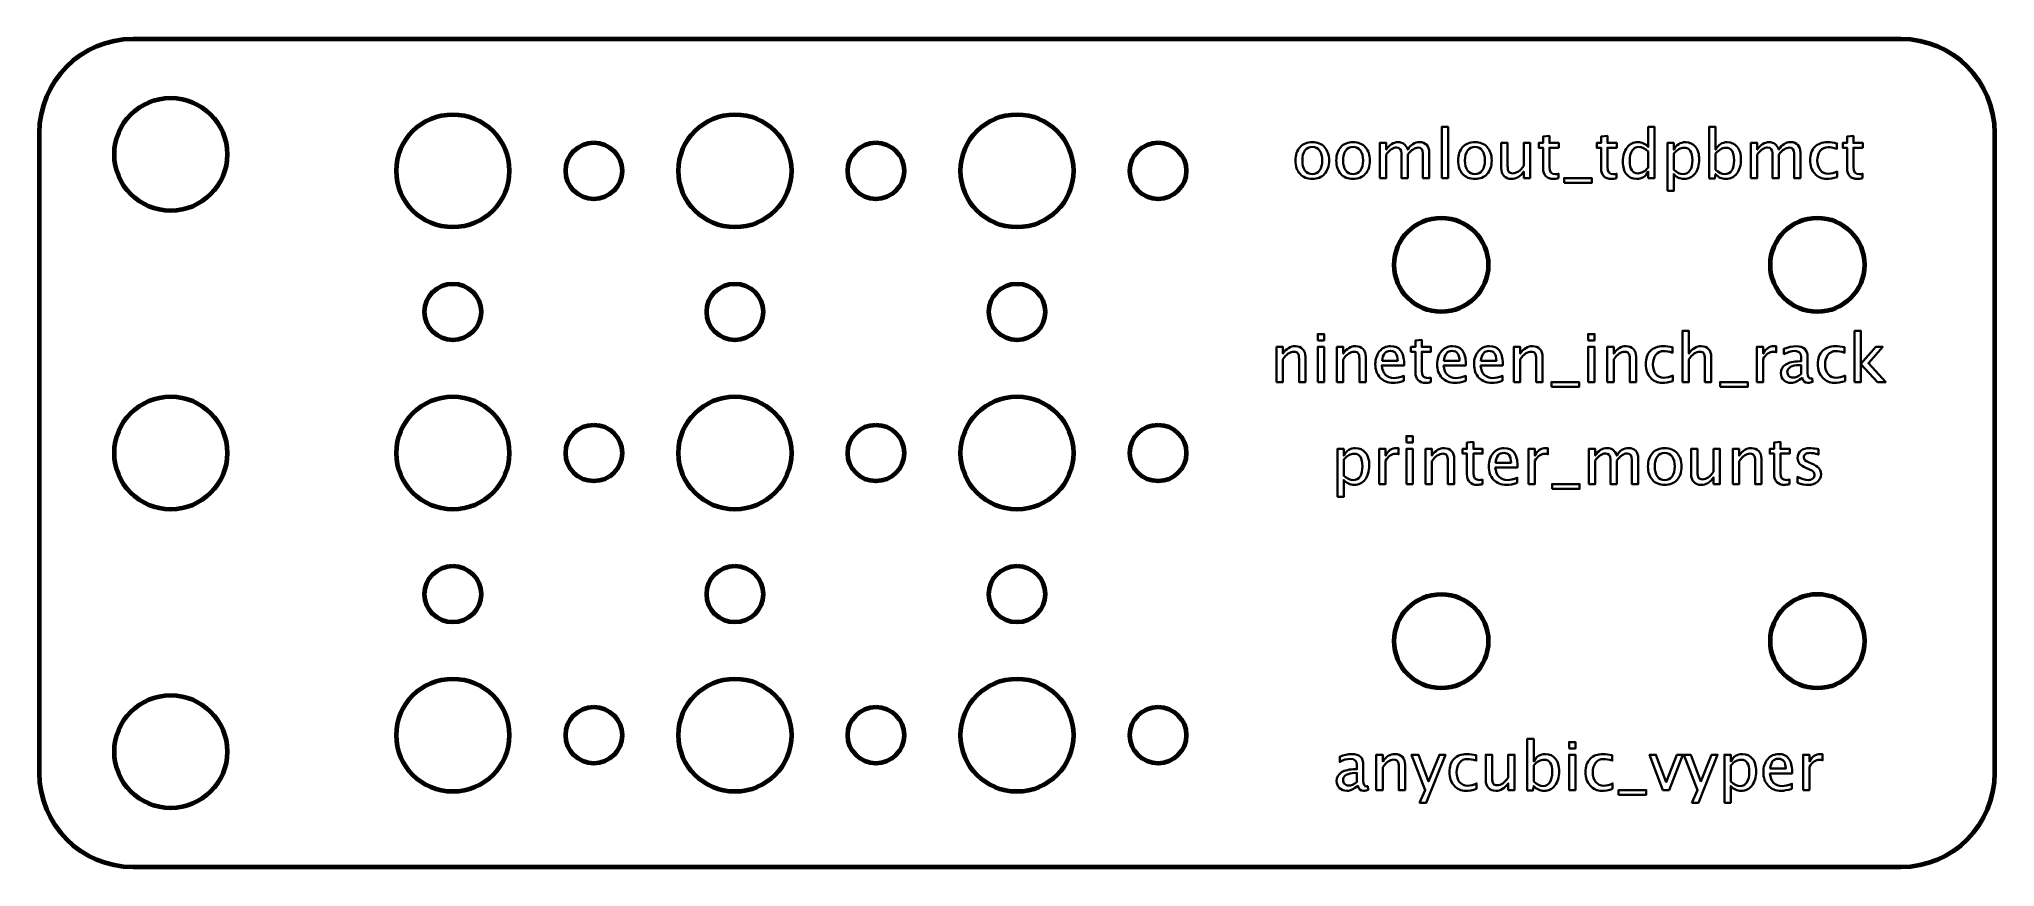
# Model space of a CAD drawing. Header units: centimetres. Extents: x -5.2 to 5.2, y -2.2 to 2.2.
import ezdxf

# ---------------------------------------------------------------- set-up
doc = ezdxf.new("R2010")
doc.units = ezdxf.units.CM
doc.header["$MEASUREMENT"] = 0
doc.layers.add('Layer 1', color=7, linetype='Continuous')

msp = doc.modelspace()

# ---------------------------------------------------------------- linework, layer by layer
at = {"layer": 'Layer 1', "lineweight": 106}
for centre, major_axis in [((-4.52798, 1.5875), (0, 0.3)), ((-3.02799, 1.49999), (0, 0.30001)), ((-1.52799, 1.49999), (0, 0.30001)), ((-0.02799, 1.49999), (0, 0.30001)), ((-2.278, 1.5), (0, 0.15)), ((-0.778, 1.5), (0, 0.15)), ((0.722, 1.5), (0, 0.15)), ((2.228, 1.00001), (0, 0.25)), ((4.22799, 1), (0, 0.25)), ((-3.028, 0.75), (0, 0.15)), ((-1.528, 0.75), (0, 0.15)), ((-0.028, 0.75), (0, 0.15)), ((-4.52799, -0.00001), (0, 0.30001)), ((-3.02799, -0.00001), (0, 0.30001)), ((-1.52799, -0.00001), (0, 0.30001)), ((-0.02799, -0.00001), (0, 0.30001)), ((-2.278, 0), (0, 0.15)), ((-0.778, 0), (0, 0.15)), ((0.722, 0), (0, 0.15)), ((-3.028, -0.75), (0, 0.15)), ((-1.528, -0.75), (0, 0.15)), ((-0.028, -0.75), (0, 0.15)), ((2.22799, -1), (0, 0.25)), ((4.228, -0.99999), (0, 0.25)), ((-3.02799, -1.50001), (0, 0.30001)), ((-1.52799, -1.50001), (0, 0.30001)), ((-0.02799, -1.50001), (0, 0.30001)), ((-4.52798, -1.5875), (0, 0.3)), ((-2.278, -1.5), (0, 0.15)), ((-0.778, -1.5), (0, 0.15)), ((0.722, -1.5), (0, 0.15))]:
    msp.add_ellipse(centre, major_axis=major_axis, ratio=1, dxfattribs=at)
msp.add_open_spline([(-5.228, -1.7), (-5.228, -1.7), (-5.228, 1.7), (-5.228, 1.7), (-5.228, 1.7), (-5.228, 1.97614), (-5.00414, 2.2), (-4.728, 2.2), (-4.728, 2.2), (-4.728, 2.2), (4.672, 2.2), (4.672, 2.2), (4.672, 2.2), (4.94814, 2.2), (5.172, 1.97614), (5.172, 1.7), (5.172, 1.7), (5.172, 1.7), (5.172, -1.7), (5.172, -1.7), (5.172, -1.7), (5.172, -1.97614), (4.94814, -2.2), (4.672, -2.2), (4.672, -2.2), (4.672, -2.2), (-4.728, -2.2), (-4.728, -2.2), (-4.728, -2.2), (-5.00414, -2.2), (-5.228, -1.97614), (-5.228, -1.7)], degree=3, knots=[0, 0, 0, 0, 0.11111111, 0.11111111, 0.11111111, 0.11111111, 0.22222222, 0.22222222, 0.22222222, 0.22222222, 0.33333333, 0.33333333, 0.33333333, 0.33333333, 0.44444444, 0.44444444, 0.44444444, 0.44444444, 0.55555556, 0.55555556, 0.55555556, 0.55555556, 0.66666667, 0.66666667, 0.66666667, 0.66666667, 0.77777778, 0.77777778, 0.77777778, 0.77777778, 1, 1, 1, 1], dxfattribs=at)
at = {"layer": 'Layer 1', "color": 5, "lineweight": 35}
for points, knots in [([(2.23068, 1.4612), (2.23068, 1.4612), (2.23068, 1.73319), (2.23068, 1.73319), (2.23068, 1.73319), (2.23068, 1.73319), (2.26454, 1.73319), (2.26454, 1.73319), (2.26454, 1.73319), (2.26454, 1.73319), (2.26454, 1.4612), (2.26454, 1.4612), (2.26454, 1.4612), (2.26454, 1.4612), (2.23068, 1.4612), (2.23068, 1.4612)], [0, 0, 0, 0, 0.2, 0.2, 0.2, 0.2, 0.4, 0.4, 0.4, 0.4, 0.6, 0.6, 0.6, 0.6, 1, 1, 1, 1]), ([(2.85192, 1.46126), (2.84145, 1.45838), (2.83234, 1.45697), (2.82463, 1.45697), (2.82463, 1.45697), (2.80735, 1.45697), (2.79388, 1.46191), (2.78424, 1.47178), (2.78424, 1.47178), (2.77454, 1.48166), (2.76972, 1.49536), (2.76972, 1.51294), (2.76972, 1.51294), (2.76972, 1.51294), (2.76972, 1.62277), (2.76972, 1.62277), (2.76972, 1.62277), (2.76972, 1.62277), (2.74632, 1.62277), (2.74632, 1.62277), (2.74632, 1.62277), (2.74632, 1.62277), (2.74632, 1.64817), (2.74632, 1.64817), (2.74632, 1.64817), (2.74632, 1.64817), (2.76972, 1.64817), (2.76972, 1.64817), (2.76972, 1.64817), (2.76972, 1.64817), (2.76972, 1.68198), (2.76972, 1.68198), (2.76972, 1.68198), (2.76972, 1.68198), (2.80358, 1.68522), (2.80358, 1.68522), (2.80358, 1.68522), (2.80358, 1.68522), (2.80358, 1.64817), (2.80358, 1.64817), (2.80358, 1.64817), (2.80358, 1.64817), (2.85262, 1.64817), (2.85262, 1.64817), (2.85262, 1.64817), (2.85262, 1.64817), (2.85262, 1.62277), (2.85262, 1.62277), (2.85262, 1.62277), (2.85262, 1.62277), (2.80358, 1.62277), (2.80358, 1.62277), (2.80358, 1.62277), (2.80358, 1.62277), (2.80358, 1.51906), (2.80358, 1.51906), (2.80358, 1.51906), (2.80358, 1.4946), (2.81423, 1.48237), (2.83545, 1.48237), (2.83545, 1.48237), (2.83998, 1.48237), (2.84545, 1.48313), (2.85192, 1.4846), (2.85192, 1.4846), (2.85192, 1.4846), (2.85192, 1.46126), (2.85192, 1.46126)], [0, 0, 0, 0, 0.05555556, 0.05555556, 0.05555556, 0.05555556, 0.11111111, 0.11111111, 0.11111111, 0.11111111, 0.16666667, 0.16666667, 0.16666667, 0.16666667, 0.22222222, 0.22222222, 0.22222222, 0.22222222, 0.27777778, 0.27777778, 0.27777778, 0.27777778, 0.33333333, 0.33333333, 0.33333333, 0.33333333, 0.38888889, 0.38888889, 0.38888889, 0.38888889, 0.44444444, 0.44444444, 0.44444444, 0.44444444, 0.5, 0.5, 0.5, 0.5, 0.55555556, 0.55555556, 0.55555556, 0.55555556, 0.61111111, 0.61111111, 0.61111111, 0.61111111, 0.66666667, 0.66666667, 0.66666667, 0.66666667, 0.72222222, 0.72222222, 0.72222222, 0.72222222, 0.77777778, 0.77777778, 0.77777778, 0.77777778, 0.83333333, 0.83333333, 0.83333333, 0.83333333, 0.88888889, 0.88888889, 0.88888889, 0.88888889, 1, 1, 1, 1]), ([(3.16025, 1.46126), (3.14978, 1.45838), (3.14067, 1.45697), (3.13296, 1.45697), (3.13296, 1.45697), (3.11568, 1.45697), (3.10221, 1.46191), (3.09257, 1.47178), (3.09257, 1.47178), (3.08287, 1.48166), (3.07805, 1.49536), (3.07805, 1.51294), (3.07805, 1.51294), (3.07805, 1.51294), (3.07805, 1.62277), (3.07805, 1.62277), (3.07805, 1.62277), (3.07805, 1.62277), (3.05465, 1.62277), (3.05465, 1.62277), (3.05465, 1.62277), (3.05465, 1.62277), (3.05465, 1.64817), (3.05465, 1.64817), (3.05465, 1.64817), (3.05465, 1.64817), (3.07805, 1.64817), (3.07805, 1.64817), (3.07805, 1.64817), (3.07805, 1.64817), (3.07805, 1.68198), (3.07805, 1.68198), (3.07805, 1.68198), (3.07805, 1.68198), (3.11191, 1.68522), (3.11191, 1.68522), (3.11191, 1.68522), (3.11191, 1.68522), (3.11191, 1.64817), (3.11191, 1.64817), (3.11191, 1.64817), (3.11191, 1.64817), (3.16095, 1.64817), (3.16095, 1.64817), (3.16095, 1.64817), (3.16095, 1.64817), (3.16095, 1.62277), (3.16095, 1.62277), (3.16095, 1.62277), (3.16095, 1.62277), (3.11191, 1.62277), (3.11191, 1.62277), (3.11191, 1.62277), (3.11191, 1.62277), (3.11191, 1.51906), (3.11191, 1.51906), (3.11191, 1.51906), (3.11191, 1.4946), (3.12256, 1.48237), (3.14378, 1.48237), (3.14378, 1.48237), (3.14831, 1.48237), (3.15378, 1.48313), (3.16025, 1.4846), (3.16025, 1.4846), (3.16025, 1.4846), (3.16025, 1.46126), (3.16025, 1.46126)], [0, 0, 0, 0, 0.05555556, 0.05555556, 0.05555556, 0.05555556, 0.11111111, 0.11111111, 0.11111111, 0.11111111, 0.16666667, 0.16666667, 0.16666667, 0.16666667, 0.22222222, 0.22222222, 0.22222222, 0.22222222, 0.27777778, 0.27777778, 0.27777778, 0.27777778, 0.33333333, 0.33333333, 0.33333333, 0.33333333, 0.38888889, 0.38888889, 0.38888889, 0.38888889, 0.44444444, 0.44444444, 0.44444444, 0.44444444, 0.5, 0.5, 0.5, 0.5, 0.55555556, 0.55555556, 0.55555556, 0.55555556, 0.61111111, 0.61111111, 0.61111111, 0.61111111, 0.66666667, 0.66666667, 0.66666667, 0.66666667, 0.72222222, 0.72222222, 0.72222222, 0.72222222, 0.77777778, 0.77777778, 0.77777778, 0.77777778, 0.83333333, 0.83333333, 0.83333333, 0.83333333, 0.88888889, 0.88888889, 0.88888889, 0.88888889, 1, 1, 1, 1]), ([(3.32887, 1.4612), (3.32887, 1.4612), (3.32887, 1.4963), (3.32887, 1.4963), (3.32887, 1.4963), (3.31506, 1.47008), (3.29424, 1.45697), (3.26643, 1.45697), (3.26643, 1.45697), (3.24385, 1.45697), (3.2261, 1.46514), (3.21316, 1.48154), (3.21316, 1.48154), (3.20023, 1.49795), (3.19376, 1.52035), (3.19376, 1.54875), (3.19376, 1.54875), (3.19376, 1.57979), (3.20111, 1.60478), (3.21575, 1.62371), (3.21575, 1.62371), (3.23045, 1.64259), (3.24973, 1.65205), (3.27366, 1.65205), (3.27366, 1.65205), (3.29583, 1.65205), (3.31429, 1.64359), (3.32887, 1.6266), (3.32887, 1.6266), (3.32887, 1.6266), (3.32887, 1.73319), (3.32887, 1.73319), (3.32887, 1.73319), (3.32887, 1.73319), (3.36274, 1.73319), (3.36274, 1.73319), (3.36274, 1.73319), (3.36274, 1.73319), (3.36274, 1.4612), (3.36274, 1.4612), (3.36274, 1.4612), (3.36274, 1.4612), (3.32887, 1.4612), (3.32887, 1.4612)], [0, 0, 0, 0, 0.08333333, 0.08333333, 0.08333333, 0.08333333, 0.16666667, 0.16666667, 0.16666667, 0.16666667, 0.25, 0.25, 0.25, 0.25, 0.33333333, 0.33333333, 0.33333333, 0.33333333, 0.41666667, 0.41666667, 0.41666667, 0.41666667, 0.5, 0.5, 0.5, 0.5, 0.58333333, 0.58333333, 0.58333333, 0.58333333, 0.66666667, 0.66666667, 0.66666667, 0.66666667, 0.75, 0.75, 0.75, 0.75, 0.83333333, 0.83333333, 0.83333333, 0.83333333, 1, 1, 1, 1]), ([(3.65262, 1.45908), (3.65262, 1.45908), (3.65262, 1.73319), (3.65262, 1.73319), (3.65262, 1.73319), (3.65262, 1.73319), (3.68648, 1.73319), (3.68648, 1.73319), (3.68648, 1.73319), (3.68648, 1.73319), (3.68648, 1.61284), (3.68648, 1.61284), (3.68648, 1.61284), (3.70036, 1.639), (3.72123, 1.65205), (3.74904, 1.65205), (3.74904, 1.65205), (3.77156, 1.65205), (3.78926, 1.64388), (3.8022, 1.62748), (3.8022, 1.62748), (3.81513, 1.61107), (3.8216, 1.58867), (3.8216, 1.56027), (3.8216, 1.56027), (3.8216, 1.52935), (3.81425, 1.50436), (3.79961, 1.48542), (3.79961, 1.48542), (3.78497, 1.46643), (3.76568, 1.45697), (3.74181, 1.45697), (3.74181, 1.45697), (3.71965, 1.45697), (3.70118, 1.46543), (3.68648, 1.48243), (3.68648, 1.48243), (3.68648, 1.48243), (3.68237, 1.45908), (3.68237, 1.45908), (3.68237, 1.45908), (3.68237, 1.45908), (3.65262, 1.45908), (3.65262, 1.45908)], [0, 0, 0, 0, 0.08333333, 0.08333333, 0.08333333, 0.08333333, 0.16666667, 0.16666667, 0.16666667, 0.16666667, 0.25, 0.25, 0.25, 0.25, 0.33333333, 0.33333333, 0.33333333, 0.33333333, 0.41666667, 0.41666667, 0.41666667, 0.41666667, 0.5, 0.5, 0.5, 0.5, 0.58333333, 0.58333333, 0.58333333, 0.58333333, 0.66666667, 0.66666667, 0.66666667, 0.66666667, 0.75, 0.75, 0.75, 0.75, 0.83333333, 0.83333333, 0.83333333, 0.83333333, 1, 1, 1, 1]), ([(4.46831, 1.46126), (4.45784, 1.45838), (4.44873, 1.45697), (4.44102, 1.45697), (4.44102, 1.45697), (4.42374, 1.45697), (4.41027, 1.46191), (4.40063, 1.47178), (4.40063, 1.47178), (4.39093, 1.48166), (4.38611, 1.49536), (4.38611, 1.51294), (4.38611, 1.51294), (4.38611, 1.51294), (4.38611, 1.62277), (4.38611, 1.62277), (4.38611, 1.62277), (4.38611, 1.62277), (4.36271, 1.62277), (4.36271, 1.62277), (4.36271, 1.62277), (4.36271, 1.62277), (4.36271, 1.64817), (4.36271, 1.64817), (4.36271, 1.64817), (4.36271, 1.64817), (4.38611, 1.64817), (4.38611, 1.64817), (4.38611, 1.64817), (4.38611, 1.64817), (4.38611, 1.68198), (4.38611, 1.68198), (4.38611, 1.68198), (4.38611, 1.68198), (4.41997, 1.68522), (4.41997, 1.68522), (4.41997, 1.68522), (4.41997, 1.68522), (4.41997, 1.64817), (4.41997, 1.64817), (4.41997, 1.64817), (4.41997, 1.64817), (4.46901, 1.64817), (4.46901, 1.64817), (4.46901, 1.64817), (4.46901, 1.64817), (4.46901, 1.62277), (4.46901, 1.62277), (4.46901, 1.62277), (4.46901, 1.62277), (4.41997, 1.62277), (4.41997, 1.62277), (4.41997, 1.62277), (4.41997, 1.62277), (4.41997, 1.51906), (4.41997, 1.51906), (4.41997, 1.51906), (4.41997, 1.4946), (4.43062, 1.48237), (4.45184, 1.48237), (4.45184, 1.48237), (4.45637, 1.48237), (4.46184, 1.48313), (4.46831, 1.4846), (4.46831, 1.4846), (4.46831, 1.4846), (4.46831, 1.46126), (4.46831, 1.46126)], [0, 0, 0, 0, 0.05555556, 0.05555556, 0.05555556, 0.05555556, 0.11111111, 0.11111111, 0.11111111, 0.11111111, 0.16666667, 0.16666667, 0.16666667, 0.16666667, 0.22222222, 0.22222222, 0.22222222, 0.22222222, 0.27777778, 0.27777778, 0.27777778, 0.27777778, 0.33333333, 0.33333333, 0.33333333, 0.33333333, 0.38888889, 0.38888889, 0.38888889, 0.38888889, 0.44444444, 0.44444444, 0.44444444, 0.44444444, 0.5, 0.5, 0.5, 0.5, 0.55555556, 0.55555556, 0.55555556, 0.55555556, 0.61111111, 0.61111111, 0.61111111, 0.61111111, 0.66666667, 0.66666667, 0.66666667, 0.66666667, 0.72222222, 0.72222222, 0.72222222, 0.72222222, 0.77777778, 0.77777778, 0.77777778, 0.77777778, 0.83333333, 0.83333333, 0.83333333, 0.83333333, 0.88888889, 0.88888889, 0.88888889, 0.88888889, 1, 1, 1, 1]), ([(1.54229, 1.45697), (1.51484, 1.45697), (1.49308, 1.46573), (1.47709, 1.48325), (1.47709, 1.48325), (1.46104, 1.50077), (1.45304, 1.52458), (1.45304, 1.55463), (1.45304, 1.55463), (1.45304, 1.58461), (1.46104, 1.60837), (1.47709, 1.62583), (1.47709, 1.62583), (1.49308, 1.64329), (1.51484, 1.65205), (1.54229, 1.65205), (1.54229, 1.65205), (1.56975, 1.65205), (1.59151, 1.64329), (1.6075, 1.62583), (1.6075, 1.62583), (1.62355, 1.60837), (1.63155, 1.58461), (1.63155, 1.55463), (1.63155, 1.55463), (1.63155, 1.52458), (1.62355, 1.50077), (1.6075, 1.48325), (1.6075, 1.48325), (1.59151, 1.46573), (1.56975, 1.45697), (1.54229, 1.45697)], [0, 0, 0, 0, 0.11111111, 0.11111111, 0.11111111, 0.11111111, 0.22222222, 0.22222222, 0.22222222, 0.22222222, 0.33333333, 0.33333333, 0.33333333, 0.33333333, 0.44444444, 0.44444444, 0.44444444, 0.44444444, 0.55555556, 0.55555556, 0.55555556, 0.55555556, 0.66666667, 0.66666667, 0.66666667, 0.66666667, 0.77777778, 0.77777778, 0.77777778, 0.77777778, 1, 1, 1, 1]), ([(1.54223, 1.48237), (1.55899, 1.48237), (1.57204, 1.48866), (1.58133, 1.5013), (1.58133, 1.5013), (1.59057, 1.51388), (1.59521, 1.5317), (1.59521, 1.55463), (1.59521, 1.55463), (1.59521, 1.5775), (1.59057, 1.59526), (1.58133, 1.60784), (1.58133, 1.60784), (1.57204, 1.62036), (1.55899, 1.62665), (1.54223, 1.62665), (1.54223, 1.62665), (1.52542, 1.62665), (1.51237, 1.62036), (1.50319, 1.60784), (1.50319, 1.60784), (1.49396, 1.59526), (1.48938, 1.5775), (1.48938, 1.55463), (1.48938, 1.55463), (1.48938, 1.5317), (1.49396, 1.51388), (1.50319, 1.5013), (1.50319, 1.5013), (1.51237, 1.48866), (1.52542, 1.48237), (1.54223, 1.48237)], [0, 0, 0, 0, 0.11111111, 0.11111111, 0.11111111, 0.11111111, 0.22222222, 0.22222222, 0.22222222, 0.22222222, 0.33333333, 0.33333333, 0.33333333, 0.33333333, 0.44444444, 0.44444444, 0.44444444, 0.44444444, 0.55555556, 0.55555556, 0.55555556, 0.55555556, 0.66666667, 0.66666667, 0.66666667, 0.66666667, 0.77777778, 0.77777778, 0.77777778, 0.77777778, 1, 1, 1, 1]), ([(1.75901, 1.45697), (1.73156, 1.45697), (1.7098, 1.46573), (1.69381, 1.48325), (1.69381, 1.48325), (1.67776, 1.50077), (1.66976, 1.52458), (1.66976, 1.55463), (1.66976, 1.55463), (1.66976, 1.58461), (1.67776, 1.60837), (1.69381, 1.62583), (1.69381, 1.62583), (1.7098, 1.64329), (1.73156, 1.65205), (1.75901, 1.65205), (1.75901, 1.65205), (1.78647, 1.65205), (1.80823, 1.64329), (1.82422, 1.62583), (1.82422, 1.62583), (1.84027, 1.60837), (1.84827, 1.58461), (1.84827, 1.55463), (1.84827, 1.55463), (1.84827, 1.52458), (1.84027, 1.50077), (1.82422, 1.48325), (1.82422, 1.48325), (1.80823, 1.46573), (1.78647, 1.45697), (1.75901, 1.45697)], [0, 0, 0, 0, 0.11111111, 0.11111111, 0.11111111, 0.11111111, 0.22222222, 0.22222222, 0.22222222, 0.22222222, 0.33333333, 0.33333333, 0.33333333, 0.33333333, 0.44444444, 0.44444444, 0.44444444, 0.44444444, 0.55555556, 0.55555556, 0.55555556, 0.55555556, 0.66666667, 0.66666667, 0.66666667, 0.66666667, 0.77777778, 0.77777778, 0.77777778, 0.77777778, 1, 1, 1, 1]), ([(1.75895, 1.48237), (1.77571, 1.48237), (1.78876, 1.48866), (1.79805, 1.5013), (1.79805, 1.5013), (1.80729, 1.51388), (1.81193, 1.5317), (1.81193, 1.55463), (1.81193, 1.55463), (1.81193, 1.5775), (1.80729, 1.59526), (1.79805, 1.60784), (1.79805, 1.60784), (1.78876, 1.62036), (1.77571, 1.62665), (1.75895, 1.62665), (1.75895, 1.62665), (1.74214, 1.62665), (1.72909, 1.62036), (1.71991, 1.60784), (1.71991, 1.60784), (1.71068, 1.59526), (1.7061, 1.5775), (1.7061, 1.55463), (1.7061, 1.55463), (1.7061, 1.5317), (1.71068, 1.51388), (1.71991, 1.5013), (1.71991, 1.5013), (1.72909, 1.48866), (1.74214, 1.48237), (1.75895, 1.48237)], [0, 0, 0, 0, 0.11111111, 0.11111111, 0.11111111, 0.11111111, 0.22222222, 0.22222222, 0.22222222, 0.22222222, 0.33333333, 0.33333333, 0.33333333, 0.33333333, 0.44444444, 0.44444444, 0.44444444, 0.44444444, 0.55555556, 0.55555556, 0.55555556, 0.55555556, 0.66666667, 0.66666667, 0.66666667, 0.66666667, 0.77777778, 0.77777778, 0.77777778, 0.77777778, 1, 1, 1, 1]), ([(1.9013, 1.4612), (1.9013, 1.4612), (1.9013, 1.64817), (1.9013, 1.64817), (1.9013, 1.64817), (1.9013, 1.64817), (1.93516, 1.64817), (1.93516, 1.64817), (1.93516, 1.64817), (1.93516, 1.64817), (1.93516, 1.61284), (1.93516, 1.61284), (1.93516, 1.61284), (1.95169, 1.639), (1.97285, 1.65205), (1.99878, 1.65205), (1.99878, 1.65205), (2.02377, 1.65205), (2.04076, 1.639), (2.04982, 1.61284), (2.04982, 1.61284), (2.06587, 1.63924), (2.0868, 1.65241), (2.11249, 1.65241), (2.11249, 1.65241), (2.1289, 1.65241), (2.14166, 1.64759), (2.15077, 1.63788), (2.15077, 1.63788), (2.15988, 1.62818), (2.16447, 1.6146), (2.16447, 1.59714), (2.16447, 1.59714), (2.16447, 1.59714), (2.16447, 1.4612), (2.16447, 1.4612), (2.16447, 1.4612), (2.16447, 1.4612), (2.1306, 1.4612), (2.1306, 1.4612), (2.1306, 1.4612), (2.1306, 1.4612), (2.1306, 1.59155), (2.1306, 1.59155), (2.1306, 1.59155), (2.1306, 1.61284), (2.12214, 1.62348), (2.1052, 1.62348), (2.1052, 1.62348), (2.08762, 1.62348), (2.06916, 1.61107), (2.04982, 1.5862), (2.04982, 1.5862), (2.04982, 1.5862), (2.04982, 1.4612), (2.04982, 1.4612), (2.04982, 1.4612), (2.04982, 1.4612), (2.01595, 1.4612), (2.01595, 1.4612), (2.01595, 1.4612), (2.01595, 1.4612), (2.01595, 1.59167), (2.01595, 1.59167), (2.01595, 1.59167), (2.01595, 1.61313), (2.00737, 1.62383), (1.99014, 1.62383), (1.99014, 1.62383), (1.97303, 1.62383), (1.95468, 1.61137), (1.93516, 1.58638), (1.93516, 1.58638), (1.93516, 1.58638), (1.93516, 1.4612), (1.93516, 1.4612), (1.93516, 1.4612), (1.93516, 1.4612), (1.9013, 1.4612), (1.9013, 1.4612)], [0, 0, 0, 0, 0.04761905, 0.04761905, 0.04761905, 0.04761905, 0.0952381, 0.0952381, 0.0952381, 0.0952381, 0.14285714, 0.14285714, 0.14285714, 0.14285714, 0.19047619, 0.19047619, 0.19047619, 0.19047619, 0.23809524, 0.23809524, 0.23809524, 0.23809524, 0.28571429, 0.28571429, 0.28571429, 0.28571429, 0.33333333, 0.33333333, 0.33333333, 0.33333333, 0.38095238, 0.38095238, 0.38095238, 0.38095238, 0.42857143, 0.42857143, 0.42857143, 0.42857143, 0.47619048, 0.47619048, 0.47619048, 0.47619048, 0.52380952, 0.52380952, 0.52380952, 0.52380952, 0.57142857, 0.57142857, 0.57142857, 0.57142857, 0.61904762, 0.61904762, 0.61904762, 0.61904762, 0.66666667, 0.66666667, 0.66666667, 0.66666667, 0.71428571, 0.71428571, 0.71428571, 0.71428571, 0.76190476, 0.76190476, 0.76190476, 0.76190476, 0.80952381, 0.80952381, 0.80952381, 0.80952381, 0.85714286, 0.85714286, 0.85714286, 0.85714286, 0.9047619, 0.9047619, 0.9047619, 0.9047619, 1, 1, 1, 1]), ([(2.40706, 1.45697), (2.37961, 1.45697), (2.35785, 1.46573), (2.34186, 1.48325), (2.34186, 1.48325), (2.32581, 1.50077), (2.31781, 1.52458), (2.31781, 1.55463), (2.31781, 1.55463), (2.31781, 1.58461), (2.32581, 1.60837), (2.34186, 1.62583), (2.34186, 1.62583), (2.35785, 1.64329), (2.37961, 1.65205), (2.40706, 1.65205), (2.40706, 1.65205), (2.43452, 1.65205), (2.45628, 1.64329), (2.47227, 1.62583), (2.47227, 1.62583), (2.48832, 1.60837), (2.49632, 1.58461), (2.49632, 1.55463), (2.49632, 1.55463), (2.49632, 1.52458), (2.48832, 1.50077), (2.47227, 1.48325), (2.47227, 1.48325), (2.45628, 1.46573), (2.43452, 1.45697), (2.40706, 1.45697)], [0, 0, 0, 0, 0.11111111, 0.11111111, 0.11111111, 0.11111111, 0.22222222, 0.22222222, 0.22222222, 0.22222222, 0.33333333, 0.33333333, 0.33333333, 0.33333333, 0.44444444, 0.44444444, 0.44444444, 0.44444444, 0.55555556, 0.55555556, 0.55555556, 0.55555556, 0.66666667, 0.66666667, 0.66666667, 0.66666667, 0.77777778, 0.77777778, 0.77777778, 0.77777778, 1, 1, 1, 1]), ([(2.407, 1.48237), (2.42376, 1.48237), (2.43681, 1.48866), (2.4461, 1.5013), (2.4461, 1.5013), (2.45534, 1.51388), (2.45998, 1.5317), (2.45998, 1.55463), (2.45998, 1.55463), (2.45998, 1.5775), (2.45534, 1.59526), (2.4461, 1.60784), (2.4461, 1.60784), (2.43681, 1.62036), (2.42376, 1.62665), (2.407, 1.62665), (2.407, 1.62665), (2.39019, 1.62665), (2.37714, 1.62036), (2.36796, 1.60784), (2.36796, 1.60784), (2.35873, 1.59526), (2.35415, 1.5775), (2.35415, 1.55463), (2.35415, 1.55463), (2.35415, 1.5317), (2.35873, 1.51388), (2.36796, 1.5013), (2.36796, 1.5013), (2.37714, 1.48866), (2.39019, 1.48237), (2.407, 1.48237)], [0, 0, 0, 0, 0.11111111, 0.11111111, 0.11111111, 0.11111111, 0.22222222, 0.22222222, 0.22222222, 0.22222222, 0.33333333, 0.33333333, 0.33333333, 0.33333333, 0.44444444, 0.44444444, 0.44444444, 0.44444444, 0.55555556, 0.55555556, 0.55555556, 0.55555556, 0.66666667, 0.66666667, 0.66666667, 0.66666667, 0.77777778, 0.77777778, 0.77777778, 0.77777778, 1, 1, 1, 1]), ([(2.66647, 1.4612), (2.66647, 1.4612), (2.66647, 1.49636), (2.66647, 1.49636), (2.66647, 1.49636), (2.64842, 1.47008), (2.62649, 1.45697), (2.60074, 1.45697), (2.60074, 1.45697), (2.58439, 1.45697), (2.5714, 1.46208), (2.56175, 1.47237), (2.56175, 1.47237), (2.55205, 1.48266), (2.54723, 1.49648), (2.54723, 1.51394), (2.54723, 1.51394), (2.54723, 1.51394), (2.54723, 1.64817), (2.54723, 1.64817), (2.54723, 1.64817), (2.54723, 1.64817), (2.5811, 1.64817), (2.5811, 1.64817), (2.5811, 1.64817), (2.5811, 1.64817), (2.5811, 1.52499), (2.5811, 1.52499), (2.5811, 1.52499), (2.5811, 1.51094), (2.58315, 1.50101), (2.58721, 1.49513), (2.58721, 1.49513), (2.59133, 1.48919), (2.59815, 1.48625), (2.60773, 1.48625), (2.60773, 1.48625), (2.62843, 1.48625), (2.64807, 1.49983), (2.66647, 1.52705), (2.66647, 1.52705), (2.66647, 1.52705), (2.66647, 1.64817), (2.66647, 1.64817), (2.66647, 1.64817), (2.66647, 1.64817), (2.70034, 1.64817), (2.70034, 1.64817), (2.70034, 1.64817), (2.70034, 1.64817), (2.70034, 1.4612), (2.70034, 1.4612), (2.70034, 1.4612), (2.70034, 1.4612), (2.66647, 1.4612), (2.66647, 1.4612)], [0, 0, 0, 0, 0.06666667, 0.06666667, 0.06666667, 0.06666667, 0.13333333, 0.13333333, 0.13333333, 0.13333333, 0.2, 0.2, 0.2, 0.2, 0.26666667, 0.26666667, 0.26666667, 0.26666667, 0.33333333, 0.33333333, 0.33333333, 0.33333333, 0.4, 0.4, 0.4, 0.4, 0.46666667, 0.46666667, 0.46666667, 0.46666667, 0.53333333, 0.53333333, 0.53333333, 0.53333333, 0.6, 0.6, 0.6, 0.6, 0.66666667, 0.66666667, 0.66666667, 0.66666667, 0.73333333, 0.73333333, 0.73333333, 0.73333333, 0.8, 0.8, 0.8, 0.8, 0.86666667, 0.86666667, 0.86666667, 0.86666667, 1, 1, 1, 1]), ([(3.32887, 1.60343), (3.31129, 1.61889), (3.29466, 1.62665), (3.2789, 1.62665), (3.2789, 1.62665), (3.26338, 1.62665), (3.25138, 1.62019), (3.24286, 1.60719), (3.24286, 1.60719), (3.23433, 1.59426), (3.2301, 1.57591), (3.2301, 1.55216), (3.2301, 1.55216), (3.2301, 1.50847), (3.24456, 1.4866), (3.27355, 1.4866), (3.27355, 1.4866), (3.29236, 1.4866), (3.31082, 1.49689), (3.32887, 1.51741), (3.32887, 1.51741), (3.32887, 1.51741), (3.32887, 1.60343), (3.32887, 1.60343)], [0, 0, 0, 0, 0.14285714, 0.14285714, 0.14285714, 0.14285714, 0.28571429, 0.28571429, 0.28571429, 0.28571429, 0.42857143, 0.42857143, 0.42857143, 0.42857143, 0.57142857, 0.57142857, 0.57142857, 0.57142857, 0.71428571, 0.71428571, 0.71428571, 0.71428571, 1, 1, 1, 1]), ([(3.4306, 1.39311), (3.4306, 1.39311), (3.4306, 1.64817), (3.4306, 1.64817), (3.4306, 1.64817), (3.4306, 1.64817), (3.46446, 1.64817), (3.46446, 1.64817), (3.46446, 1.64817), (3.46446, 1.64817), (3.46446, 1.61284), (3.46446, 1.61284), (3.46446, 1.61284), (3.47834, 1.639), (3.49921, 1.65205), (3.52702, 1.65205), (3.52702, 1.65205), (3.54954, 1.65205), (3.56724, 1.64388), (3.58018, 1.62748), (3.58018, 1.62748), (3.59311, 1.61107), (3.59958, 1.58867), (3.59958, 1.56027), (3.59958, 1.56027), (3.59958, 1.52935), (3.59223, 1.50436), (3.57759, 1.48542), (3.57759, 1.48542), (3.56295, 1.46643), (3.54366, 1.45697), (3.51979, 1.45697), (3.51979, 1.45697), (3.49763, 1.45697), (3.47916, 1.46543), (3.46446, 1.48243), (3.46446, 1.48243), (3.46446, 1.48243), (3.46446, 1.39311), (3.46446, 1.39311), (3.46446, 1.39311), (3.46446, 1.39311), (3.4306, 1.39311), (3.4306, 1.39311)], [0, 0, 0, 0, 0.08333333, 0.08333333, 0.08333333, 0.08333333, 0.16666667, 0.16666667, 0.16666667, 0.16666667, 0.25, 0.25, 0.25, 0.25, 0.33333333, 0.33333333, 0.33333333, 0.33333333, 0.41666667, 0.41666667, 0.41666667, 0.41666667, 0.5, 0.5, 0.5, 0.5, 0.58333333, 0.58333333, 0.58333333, 0.58333333, 0.66666667, 0.66666667, 0.66666667, 0.66666667, 0.75, 0.75, 0.75, 0.75, 0.83333333, 0.83333333, 0.83333333, 0.83333333, 1, 1, 1, 1]), ([(3.46446, 1.50577), (3.48193, 1.49019), (3.49857, 1.48237), (3.51438, 1.48237), (3.51438, 1.48237), (3.52996, 1.48237), (3.54202, 1.48889), (3.55048, 1.50189), (3.55048, 1.50189), (3.55901, 1.51488), (3.56324, 1.53317), (3.56324, 1.5568), (3.56324, 1.5568), (3.56324, 1.60055), (3.54878, 1.62242), (3.51985, 1.62242), (3.51985, 1.62242), (3.50092, 1.62242), (3.48246, 1.61219), (3.46446, 1.59167), (3.46446, 1.59167), (3.46446, 1.59167), (3.46446, 1.50577), (3.46446, 1.50577)], [0, 0, 0, 0, 0.14285714, 0.14285714, 0.14285714, 0.14285714, 0.28571429, 0.28571429, 0.28571429, 0.28571429, 0.42857143, 0.42857143, 0.42857143, 0.42857143, 0.57142857, 0.57142857, 0.57142857, 0.57142857, 0.71428571, 0.71428571, 0.71428571, 0.71428571, 1, 1, 1, 1]), ([(3.68648, 1.50577), (3.70395, 1.49019), (3.72059, 1.48237), (3.7364, 1.48237), (3.7364, 1.48237), (3.75198, 1.48237), (3.76404, 1.48889), (3.7725, 1.50189), (3.7725, 1.50189), (3.78103, 1.51488), (3.78526, 1.53317), (3.78526, 1.5568), (3.78526, 1.5568), (3.78526, 1.60055), (3.7708, 1.62242), (3.74187, 1.62242), (3.74187, 1.62242), (3.72294, 1.62242), (3.70448, 1.61219), (3.68648, 1.59167), (3.68648, 1.59167), (3.68648, 1.59167), (3.68648, 1.50577), (3.68648, 1.50577)], [0, 0, 0, 0, 0.14285714, 0.14285714, 0.14285714, 0.14285714, 0.28571429, 0.28571429, 0.28571429, 0.28571429, 0.42857143, 0.42857143, 0.42857143, 0.42857143, 0.57142857, 0.57142857, 0.57142857, 0.57142857, 0.71428571, 0.71428571, 0.71428571, 0.71428571, 1, 1, 1, 1]), ([(3.87464, 1.4612), (3.87464, 1.4612), (3.87464, 1.64817), (3.87464, 1.64817), (3.87464, 1.64817), (3.87464, 1.64817), (3.9085, 1.64817), (3.9085, 1.64817), (3.9085, 1.64817), (3.9085, 1.64817), (3.9085, 1.61284), (3.9085, 1.61284), (3.9085, 1.61284), (3.92503, 1.639), (3.94619, 1.65205), (3.97212, 1.65205), (3.97212, 1.65205), (3.99711, 1.65205), (4.0141, 1.639), (4.02316, 1.61284), (4.02316, 1.61284), (4.03921, 1.63924), (4.06014, 1.65241), (4.08583, 1.65241), (4.08583, 1.65241), (4.10224, 1.65241), (4.115, 1.64759), (4.12411, 1.63788), (4.12411, 1.63788), (4.13322, 1.62818), (4.13781, 1.6146), (4.13781, 1.59714), (4.13781, 1.59714), (4.13781, 1.59714), (4.13781, 1.4612), (4.13781, 1.4612), (4.13781, 1.4612), (4.13781, 1.4612), (4.10394, 1.4612), (4.10394, 1.4612), (4.10394, 1.4612), (4.10394, 1.4612), (4.10394, 1.59155), (4.10394, 1.59155), (4.10394, 1.59155), (4.10394, 1.61284), (4.09548, 1.62348), (4.07854, 1.62348), (4.07854, 1.62348), (4.06096, 1.62348), (4.0425, 1.61107), (4.02316, 1.5862), (4.02316, 1.5862), (4.02316, 1.5862), (4.02316, 1.4612), (4.02316, 1.4612), (4.02316, 1.4612), (4.02316, 1.4612), (3.98929, 1.4612), (3.98929, 1.4612), (3.98929, 1.4612), (3.98929, 1.4612), (3.98929, 1.59167), (3.98929, 1.59167), (3.98929, 1.59167), (3.98929, 1.61313), (3.98071, 1.62383), (3.96348, 1.62383), (3.96348, 1.62383), (3.94637, 1.62383), (3.92802, 1.61137), (3.9085, 1.58638), (3.9085, 1.58638), (3.9085, 1.58638), (3.9085, 1.4612), (3.9085, 1.4612), (3.9085, 1.4612), (3.9085, 1.4612), (3.87464, 1.4612), (3.87464, 1.4612)], [0, 0, 0, 0, 0.04761905, 0.04761905, 0.04761905, 0.04761905, 0.0952381, 0.0952381, 0.0952381, 0.0952381, 0.14285714, 0.14285714, 0.14285714, 0.14285714, 0.19047619, 0.19047619, 0.19047619, 0.19047619, 0.23809524, 0.23809524, 0.23809524, 0.23809524, 0.28571429, 0.28571429, 0.28571429, 0.28571429, 0.33333333, 0.33333333, 0.33333333, 0.33333333, 0.38095238, 0.38095238, 0.38095238, 0.38095238, 0.42857143, 0.42857143, 0.42857143, 0.42857143, 0.47619048, 0.47619048, 0.47619048, 0.47619048, 0.52380952, 0.52380952, 0.52380952, 0.52380952, 0.57142857, 0.57142857, 0.57142857, 0.57142857, 0.61904762, 0.61904762, 0.61904762, 0.61904762, 0.66666667, 0.66666667, 0.66666667, 0.66666667, 0.71428571, 0.71428571, 0.71428571, 0.71428571, 0.76190476, 0.76190476, 0.76190476, 0.76190476, 0.80952381, 0.80952381, 0.80952381, 0.80952381, 0.85714286, 0.85714286, 0.85714286, 0.85714286, 0.9047619, 0.9047619, 0.9047619, 0.9047619, 1, 1, 1, 1]), ([(4.33384, 1.46684), (4.31191, 1.46026), (4.29298, 1.45697), (4.27704, 1.45697), (4.27704, 1.45697), (4.25176, 1.45697), (4.23083, 1.46632), (4.21419, 1.48495), (4.21419, 1.48495), (4.19755, 1.50365), (4.1892, 1.52723), (4.1892, 1.55563), (4.1892, 1.55563), (4.1892, 1.58597), (4.19743, 1.60966), (4.21389, 1.6266), (4.21389, 1.6266), (4.23036, 1.64359), (4.25335, 1.65205), (4.28286, 1.65205), (4.28286, 1.65205), (4.29739, 1.65205), (4.31373, 1.65005), (4.33172, 1.64606), (4.33172, 1.64606), (4.33172, 1.64606), (4.33172, 1.61748), (4.33172, 1.61748), (4.33172, 1.61748), (4.31261, 1.62313), (4.29703, 1.62595), (4.28504, 1.62595), (4.28504, 1.62595), (4.26763, 1.62595), (4.2537, 1.61942), (4.24329, 1.60643), (4.24329, 1.60643), (4.23289, 1.59343), (4.22765, 1.57609), (4.22765, 1.55445), (4.22765, 1.55445), (4.22765, 1.53346), (4.23306, 1.51653), (4.24382, 1.50353), (4.24382, 1.50353), (4.25458, 1.4906), (4.26863, 1.48413), (4.2861, 1.48413), (4.2861, 1.48413), (4.30156, 1.48413), (4.31744, 1.48813), (4.33384, 1.49613), (4.33384, 1.49613), (4.33384, 1.49613), (4.33384, 1.46684), (4.33384, 1.46684)], [0, 0, 0, 0, 0.06666667, 0.06666667, 0.06666667, 0.06666667, 0.13333333, 0.13333333, 0.13333333, 0.13333333, 0.2, 0.2, 0.2, 0.2, 0.26666667, 0.26666667, 0.26666667, 0.26666667, 0.33333333, 0.33333333, 0.33333333, 0.33333333, 0.4, 0.4, 0.4, 0.4, 0.46666667, 0.46666667, 0.46666667, 0.46666667, 0.53333333, 0.53333333, 0.53333333, 0.53333333, 0.6, 0.6, 0.6, 0.6, 0.66666667, 0.66666667, 0.66666667, 0.66666667, 0.73333333, 0.73333333, 0.73333333, 0.73333333, 0.8, 0.8, 0.8, 0.8, 0.86666667, 0.86666667, 0.86666667, 0.86666667, 1, 1, 1, 1]), ([(2.8812, 1.4358), (2.8812, 1.4358), (2.8812, 1.4612), (2.8812, 1.4612), (2.8812, 1.4612), (2.8812, 1.4612), (3.02795, 1.4612), (3.02795, 1.4612), (3.02795, 1.4612), (3.02795, 1.4612), (3.02795, 1.4358), (3.02795, 1.4358), (3.02795, 1.4358), (3.02795, 1.4358), (2.8812, 1.4358), (2.8812, 1.4358)], [0, 0, 0, 0, 0.2, 0.2, 0.2, 0.2, 0.4, 0.4, 0.4, 0.4, 0.6, 0.6, 0.6, 0.6, 1, 1, 1, 1]), ([(1.57131, 0.59819), (1.57131, 0.59819), (1.57131, 0.63206), (1.57131, 0.63206), (1.57131, 0.63206), (1.57131, 0.63206), (1.60517, 0.63206), (1.60517, 0.63206), (1.60517, 0.63206), (1.60517, 0.63206), (1.60517, 0.59819), (1.60517, 0.59819), (1.60517, 0.59819), (1.60517, 0.59819), (1.57131, 0.59819), (1.57131, 0.59819)], [0, 0, 0, 0, 0.2, 0.2, 0.2, 0.2, 0.4, 0.4, 0.4, 0.4, 0.6, 0.6, 0.6, 0.6, 1, 1, 1, 1]), ([(3.00919, 0.59819), (3.00919, 0.59819), (3.00919, 0.63206), (3.00919, 0.63206), (3.00919, 0.63206), (3.00919, 0.63206), (3.04305, 0.63206), (3.04305, 0.63206), (3.04305, 0.63206), (3.04305, 0.63206), (3.04305, 0.59819), (3.04305, 0.59819), (3.04305, 0.59819), (3.04305, 0.59819), (3.00919, 0.59819), (3.00919, 0.59819)], [0, 0, 0, 0, 0.2, 0.2, 0.2, 0.2, 0.4, 0.4, 0.4, 0.4, 0.6, 0.6, 0.6, 0.6, 1, 1, 1, 1]), ([(3.51078, 0.377), (3.51078, 0.377), (3.51078, 0.64899), (3.51078, 0.64899), (3.51078, 0.64899), (3.51078, 0.64899), (3.54464, 0.64899), (3.54464, 0.64899), (3.54464, 0.64899), (3.54464, 0.64899), (3.54464, 0.52864), (3.54464, 0.52864), (3.54464, 0.52864), (3.56258, 0.5548), (3.58457, 0.56785), (3.61055, 0.56785), (3.61055, 0.56785), (3.6269, 0.56785), (3.63989, 0.56274), (3.64948, 0.55245), (3.64948, 0.55245), (3.65906, 0.54222), (3.66388, 0.5284), (3.66388, 0.51112), (3.66388, 0.51112), (3.66388, 0.51112), (3.66388, 0.377), (3.66388, 0.377), (3.66388, 0.377), (3.66388, 0.377), (3.63002, 0.377), (3.63002, 0.377), (3.63002, 0.377), (3.63002, 0.377), (3.63002, 0.50006), (3.63002, 0.50006), (3.63002, 0.50006), (3.63002, 0.51394), (3.62796, 0.52382), (3.6239, 0.52969), (3.6239, 0.52969), (3.61979, 0.53563), (3.61302, 0.53857), (3.60356, 0.53857), (3.60356, 0.53857), (3.58274, 0.53857), (3.56311, 0.52499), (3.54464, 0.49783), (3.54464, 0.49783), (3.54464, 0.49783), (3.54464, 0.377), (3.54464, 0.377), (3.54464, 0.377), (3.54464, 0.377), (3.51078, 0.377), (3.51078, 0.377)], [0, 0, 0, 0, 0.06666667, 0.06666667, 0.06666667, 0.06666667, 0.13333333, 0.13333333, 0.13333333, 0.13333333, 0.2, 0.2, 0.2, 0.2, 0.26666667, 0.26666667, 0.26666667, 0.26666667, 0.33333333, 0.33333333, 0.33333333, 0.33333333, 0.4, 0.4, 0.4, 0.4, 0.46666667, 0.46666667, 0.46666667, 0.46666667, 0.53333333, 0.53333333, 0.53333333, 0.53333333, 0.6, 0.6, 0.6, 0.6, 0.66666667, 0.66666667, 0.66666667, 0.66666667, 0.73333333, 0.73333333, 0.73333333, 0.73333333, 0.8, 0.8, 0.8, 0.8, 0.86666667, 0.86666667, 0.86666667, 0.86666667, 1, 1, 1, 1]), ([(4.42595, 0.377), (4.42595, 0.377), (4.42595, 0.64899), (4.42595, 0.64899), (4.42595, 0.64899), (4.42595, 0.64899), (4.45981, 0.64899), (4.45981, 0.64899), (4.45981, 0.64899), (4.45981, 0.64899), (4.45981, 0.47325), (4.45981, 0.47325), (4.45981, 0.47325), (4.45981, 0.47325), (4.53919, 0.56397), (4.53919, 0.56397), (4.53919, 0.56397), (4.53919, 0.56397), (4.57576, 0.56397), (4.57576, 0.56397), (4.57576, 0.56397), (4.57576, 0.56397), (4.49991, 0.47672), (4.49991, 0.47672), (4.49991, 0.47672), (4.49991, 0.47672), (4.59164, 0.377), (4.59164, 0.377), (4.59164, 0.377), (4.59164, 0.377), (4.54801, 0.377), (4.54801, 0.377), (4.54801, 0.377), (4.54801, 0.377), (4.45981, 0.4729), (4.45981, 0.4729), (4.45981, 0.4729), (4.45981, 0.4729), (4.45981, 0.377), (4.45981, 0.377), (4.45981, 0.377), (4.45981, 0.377), (4.42595, 0.377), (4.42595, 0.377)], [0, 0, 0, 0, 0.08333333, 0.08333333, 0.08333333, 0.08333333, 0.16666667, 0.16666667, 0.16666667, 0.16666667, 0.25, 0.25, 0.25, 0.25, 0.33333333, 0.33333333, 0.33333333, 0.33333333, 0.41666667, 0.41666667, 0.41666667, 0.41666667, 0.5, 0.5, 0.5, 0.5, 0.58333333, 0.58333333, 0.58333333, 0.58333333, 0.66666667, 0.66666667, 0.66666667, 0.66666667, 0.75, 0.75, 0.75, 0.75, 0.83333333, 0.83333333, 0.83333333, 0.83333333, 1, 1, 1, 1]), ([(1.35235, 0.377), (1.35235, 0.377), (1.35235, 0.56397), (1.35235, 0.56397), (1.35235, 0.56397), (1.35235, 0.56397), (1.38621, 0.56397), (1.38621, 0.56397), (1.38621, 0.56397), (1.38621, 0.56397), (1.38621, 0.52864), (1.38621, 0.52864), (1.38621, 0.52864), (1.40415, 0.5548), (1.42614, 0.56785), (1.45212, 0.56785), (1.45212, 0.56785), (1.46847, 0.56785), (1.48146, 0.56274), (1.49105, 0.55245), (1.49105, 0.55245), (1.50063, 0.54222), (1.50545, 0.5284), (1.50545, 0.51112), (1.50545, 0.51112), (1.50545, 0.51112), (1.50545, 0.377), (1.50545, 0.377), (1.50545, 0.377), (1.50545, 0.377), (1.47159, 0.377), (1.47159, 0.377), (1.47159, 0.377), (1.47159, 0.377), (1.47159, 0.50006), (1.47159, 0.50006), (1.47159, 0.50006), (1.47159, 0.51394), (1.46953, 0.52382), (1.46547, 0.52969), (1.46547, 0.52969), (1.46136, 0.53563), (1.45459, 0.53857), (1.44513, 0.53857), (1.44513, 0.53857), (1.42431, 0.53857), (1.40468, 0.52499), (1.38621, 0.49783), (1.38621, 0.49783), (1.38621, 0.49783), (1.38621, 0.377), (1.38621, 0.377), (1.38621, 0.377), (1.38621, 0.377), (1.35235, 0.377), (1.35235, 0.377)], [0, 0, 0, 0, 0.06666667, 0.06666667, 0.06666667, 0.06666667, 0.13333333, 0.13333333, 0.13333333, 0.13333333, 0.2, 0.2, 0.2, 0.2, 0.26666667, 0.26666667, 0.26666667, 0.26666667, 0.33333333, 0.33333333, 0.33333333, 0.33333333, 0.4, 0.4, 0.4, 0.4, 0.46666667, 0.46666667, 0.46666667, 0.46666667, 0.53333333, 0.53333333, 0.53333333, 0.53333333, 0.6, 0.6, 0.6, 0.6, 0.66666667, 0.66666667, 0.66666667, 0.66666667, 0.73333333, 0.73333333, 0.73333333, 0.73333333, 0.8, 0.8, 0.8, 0.8, 0.86666667, 0.86666667, 0.86666667, 0.86666667, 1, 1, 1, 1]), ([(1.57131, 0.377), (1.57131, 0.377), (1.57131, 0.56397), (1.57131, 0.56397), (1.57131, 0.56397), (1.57131, 0.56397), (1.60517, 0.56397), (1.60517, 0.56397), (1.60517, 0.56397), (1.60517, 0.56397), (1.60517, 0.377), (1.60517, 0.377), (1.60517, 0.377), (1.60517, 0.377), (1.57131, 0.377), (1.57131, 0.377)], [0, 0, 0, 0, 0.2, 0.2, 0.2, 0.2, 0.4, 0.4, 0.4, 0.4, 0.6, 0.6, 0.6, 0.6, 1, 1, 1, 1]), ([(1.67326, 0.377), (1.67326, 0.377), (1.67326, 0.56397), (1.67326, 0.56397), (1.67326, 0.56397), (1.67326, 0.56397), (1.70712, 0.56397), (1.70712, 0.56397), (1.70712, 0.56397), (1.70712, 0.56397), (1.70712, 0.52864), (1.70712, 0.52864), (1.70712, 0.52864), (1.72506, 0.5548), (1.74705, 0.56785), (1.77303, 0.56785), (1.77303, 0.56785), (1.78938, 0.56785), (1.80237, 0.56274), (1.81196, 0.55245), (1.81196, 0.55245), (1.82154, 0.54222), (1.82636, 0.5284), (1.82636, 0.51112), (1.82636, 0.51112), (1.82636, 0.51112), (1.82636, 0.377), (1.82636, 0.377), (1.82636, 0.377), (1.82636, 0.377), (1.7925, 0.377), (1.7925, 0.377), (1.7925, 0.377), (1.7925, 0.377), (1.7925, 0.50006), (1.7925, 0.50006), (1.7925, 0.50006), (1.7925, 0.51394), (1.79044, 0.52382), (1.78638, 0.52969), (1.78638, 0.52969), (1.78227, 0.53563), (1.7755, 0.53857), (1.76604, 0.53857), (1.76604, 0.53857), (1.74522, 0.53857), (1.72559, 0.52499), (1.70712, 0.49783), (1.70712, 0.49783), (1.70712, 0.49783), (1.70712, 0.377), (1.70712, 0.377), (1.70712, 0.377), (1.70712, 0.377), (1.67326, 0.377), (1.67326, 0.377)], [0, 0, 0, 0, 0.06666667, 0.06666667, 0.06666667, 0.06666667, 0.13333333, 0.13333333, 0.13333333, 0.13333333, 0.2, 0.2, 0.2, 0.2, 0.26666667, 0.26666667, 0.26666667, 0.26666667, 0.33333333, 0.33333333, 0.33333333, 0.33333333, 0.4, 0.4, 0.4, 0.4, 0.46666667, 0.46666667, 0.46666667, 0.46666667, 0.53333333, 0.53333333, 0.53333333, 0.53333333, 0.6, 0.6, 0.6, 0.6, 0.66666667, 0.66666667, 0.66666667, 0.66666667, 0.73333333, 0.73333333, 0.73333333, 0.73333333, 0.8, 0.8, 0.8, 0.8, 0.86666667, 0.86666667, 0.86666667, 0.86666667, 1, 1, 1, 1]), ([(2.02945, 0.383), (2.00669, 0.37618), (1.98723, 0.37277), (1.971, 0.37277), (1.971, 0.37277), (1.94331, 0.37277), (1.92079, 0.38194), (1.90345, 0.40022), (1.90345, 0.40022), (1.8861, 0.41851), (1.8774, 0.44221), (1.8774, 0.47137), (1.8774, 0.47137), (1.8774, 0.49965), (1.88504, 0.52287), (1.90039, 0.54104), (1.90039, 0.54104), (1.91574, 0.55915), (1.93537, 0.56821), (1.9593, 0.56821), (1.9593, 0.56821), (1.98194, 0.56821), (1.99946, 0.56015), (2.01181, 0.54404), (2.01181, 0.54404), (2.02416, 0.52793), (2.03033, 0.50512), (2.03033, 0.47554), (2.03033, 0.47554), (2.03033, 0.47554), (2.03015, 0.4652), (2.03015, 0.4652), (2.03015, 0.4652), (2.03015, 0.4652), (1.91197, 0.4652), (1.91197, 0.4652), (1.91197, 0.4652), (1.91691, 0.42051), (1.93873, 0.39817), (1.97735, 0.39817), (1.97735, 0.39817), (1.99152, 0.39817), (2.00887, 0.40216), (2.02945, 0.41016), (2.02945, 0.41016), (2.02945, 0.41016), (2.02945, 0.383), (2.02945, 0.383)], [0, 0, 0, 0, 0.07692308, 0.07692308, 0.07692308, 0.07692308, 0.15384615, 0.15384615, 0.15384615, 0.15384615, 0.23076923, 0.23076923, 0.23076923, 0.23076923, 0.30769231, 0.30769231, 0.30769231, 0.30769231, 0.38461538, 0.38461538, 0.38461538, 0.38461538, 0.46153846, 0.46153846, 0.46153846, 0.46153846, 0.53846154, 0.53846154, 0.53846154, 0.53846154, 0.61538462, 0.61538462, 0.61538462, 0.61538462, 0.69230769, 0.69230769, 0.69230769, 0.69230769, 0.76923077, 0.76923077, 0.76923077, 0.76923077, 0.84615385, 0.84615385, 0.84615385, 0.84615385, 1, 1, 1, 1]), ([(1.91374, 0.4906), (1.91374, 0.4906), (1.99629, 0.4906), (1.99629, 0.4906), (1.99629, 0.4906), (1.99629, 0.5254), (1.98329, 0.54281), (1.95736, 0.54281), (1.95736, 0.54281), (1.93126, 0.54281), (1.91674, 0.5254), (1.91374, 0.4906)], [0, 0, 0, 0, 0.25, 0.25, 0.25, 0.25, 0.5, 0.5, 0.5, 0.5, 1, 1, 1, 1]), ([(2.17239, 0.37706), (2.16192, 0.37418), (2.15281, 0.37277), (2.1451, 0.37277), (2.1451, 0.37277), (2.12782, 0.37277), (2.11435, 0.37771), (2.10471, 0.38758), (2.10471, 0.38758), (2.09501, 0.39746), (2.09019, 0.41116), (2.09019, 0.42874), (2.09019, 0.42874), (2.09019, 0.42874), (2.09019, 0.53857), (2.09019, 0.53857), (2.09019, 0.53857), (2.09019, 0.53857), (2.06679, 0.53857), (2.06679, 0.53857), (2.06679, 0.53857), (2.06679, 0.53857), (2.06679, 0.56397), (2.06679, 0.56397), (2.06679, 0.56397), (2.06679, 0.56397), (2.09019, 0.56397), (2.09019, 0.56397), (2.09019, 0.56397), (2.09019, 0.56397), (2.09019, 0.59778), (2.09019, 0.59778), (2.09019, 0.59778), (2.09019, 0.59778), (2.12405, 0.60102), (2.12405, 0.60102), (2.12405, 0.60102), (2.12405, 0.60102), (2.12405, 0.56397), (2.12405, 0.56397), (2.12405, 0.56397), (2.12405, 0.56397), (2.17309, 0.56397), (2.17309, 0.56397), (2.17309, 0.56397), (2.17309, 0.56397), (2.17309, 0.53857), (2.17309, 0.53857), (2.17309, 0.53857), (2.17309, 0.53857), (2.12405, 0.53857), (2.12405, 0.53857), (2.12405, 0.53857), (2.12405, 0.53857), (2.12405, 0.43486), (2.12405, 0.43486), (2.12405, 0.43486), (2.12405, 0.4104), (2.1347, 0.39817), (2.15592, 0.39817), (2.15592, 0.39817), (2.16045, 0.39817), (2.16592, 0.39893), (2.17239, 0.4004), (2.17239, 0.4004), (2.17239, 0.4004), (2.17239, 0.37706), (2.17239, 0.37706)], [0, 0, 0, 0, 0.05555556, 0.05555556, 0.05555556, 0.05555556, 0.11111111, 0.11111111, 0.11111111, 0.11111111, 0.16666667, 0.16666667, 0.16666667, 0.16666667, 0.22222222, 0.22222222, 0.22222222, 0.22222222, 0.27777778, 0.27777778, 0.27777778, 0.27777778, 0.33333333, 0.33333333, 0.33333333, 0.33333333, 0.38888889, 0.38888889, 0.38888889, 0.38888889, 0.44444444, 0.44444444, 0.44444444, 0.44444444, 0.5, 0.5, 0.5, 0.5, 0.55555556, 0.55555556, 0.55555556, 0.55555556, 0.61111111, 0.61111111, 0.61111111, 0.61111111, 0.66666667, 0.66666667, 0.66666667, 0.66666667, 0.72222222, 0.72222222, 0.72222222, 0.72222222, 0.77777778, 0.77777778, 0.77777778, 0.77777778, 0.83333333, 0.83333333, 0.83333333, 0.83333333, 0.88888889, 0.88888889, 0.88888889, 0.88888889, 1, 1, 1, 1]), ([(2.35795, 0.383), (2.33519, 0.37618), (2.31573, 0.37277), (2.2995, 0.37277), (2.2995, 0.37277), (2.27181, 0.37277), (2.24929, 0.38194), (2.23195, 0.40022), (2.23195, 0.40022), (2.2146, 0.41851), (2.2059, 0.44221), (2.2059, 0.47137), (2.2059, 0.47137), (2.2059, 0.49965), (2.21354, 0.52287), (2.22889, 0.54104), (2.22889, 0.54104), (2.24424, 0.55915), (2.26387, 0.56821), (2.2878, 0.56821), (2.2878, 0.56821), (2.31044, 0.56821), (2.32796, 0.56015), (2.34031, 0.54404), (2.34031, 0.54404), (2.35266, 0.52793), (2.35883, 0.50512), (2.35883, 0.47554), (2.35883, 0.47554), (2.35883, 0.47554), (2.35865, 0.4652), (2.35865, 0.4652), (2.35865, 0.4652), (2.35865, 0.4652), (2.24047, 0.4652), (2.24047, 0.4652), (2.24047, 0.4652), (2.24541, 0.42051), (2.26723, 0.39817), (2.30585, 0.39817), (2.30585, 0.39817), (2.32002, 0.39817), (2.33737, 0.40216), (2.35795, 0.41016), (2.35795, 0.41016), (2.35795, 0.41016), (2.35795, 0.383), (2.35795, 0.383)], [0, 0, 0, 0, 0.07692308, 0.07692308, 0.07692308, 0.07692308, 0.15384615, 0.15384615, 0.15384615, 0.15384615, 0.23076923, 0.23076923, 0.23076923, 0.23076923, 0.30769231, 0.30769231, 0.30769231, 0.30769231, 0.38461538, 0.38461538, 0.38461538, 0.38461538, 0.46153846, 0.46153846, 0.46153846, 0.46153846, 0.53846154, 0.53846154, 0.53846154, 0.53846154, 0.61538462, 0.61538462, 0.61538462, 0.61538462, 0.69230769, 0.69230769, 0.69230769, 0.69230769, 0.76923077, 0.76923077, 0.76923077, 0.76923077, 0.84615385, 0.84615385, 0.84615385, 0.84615385, 1, 1, 1, 1]), ([(2.24224, 0.4906), (2.24224, 0.4906), (2.32479, 0.4906), (2.32479, 0.4906), (2.32479, 0.4906), (2.32479, 0.5254), (2.31179, 0.54281), (2.28586, 0.54281), (2.28586, 0.54281), (2.25976, 0.54281), (2.24524, 0.5254), (2.24224, 0.4906)], [0, 0, 0, 0, 0.25, 0.25, 0.25, 0.25, 0.5, 0.5, 0.5, 0.5, 1, 1, 1, 1]), ([(2.55451, 0.383), (2.53175, 0.37618), (2.51229, 0.37277), (2.49606, 0.37277), (2.49606, 0.37277), (2.46837, 0.37277), (2.44585, 0.38194), (2.42851, 0.40022), (2.42851, 0.40022), (2.41116, 0.41851), (2.40246, 0.44221), (2.40246, 0.47137), (2.40246, 0.47137), (2.40246, 0.49965), (2.4101, 0.52287), (2.42545, 0.54104), (2.42545, 0.54104), (2.4408, 0.55915), (2.46043, 0.56821), (2.48436, 0.56821), (2.48436, 0.56821), (2.507, 0.56821), (2.52452, 0.56015), (2.53687, 0.54404), (2.53687, 0.54404), (2.54922, 0.52793), (2.55539, 0.50512), (2.55539, 0.47554), (2.55539, 0.47554), (2.55539, 0.47554), (2.55521, 0.4652), (2.55521, 0.4652), (2.55521, 0.4652), (2.55521, 0.4652), (2.43703, 0.4652), (2.43703, 0.4652), (2.43703, 0.4652), (2.44197, 0.42051), (2.46379, 0.39817), (2.50241, 0.39817), (2.50241, 0.39817), (2.51658, 0.39817), (2.53393, 0.40216), (2.55451, 0.41016), (2.55451, 0.41016), (2.55451, 0.41016), (2.55451, 0.383), (2.55451, 0.383)], [0, 0, 0, 0, 0.07692308, 0.07692308, 0.07692308, 0.07692308, 0.15384615, 0.15384615, 0.15384615, 0.15384615, 0.23076923, 0.23076923, 0.23076923, 0.23076923, 0.30769231, 0.30769231, 0.30769231, 0.30769231, 0.38461538, 0.38461538, 0.38461538, 0.38461538, 0.46153846, 0.46153846, 0.46153846, 0.46153846, 0.53846154, 0.53846154, 0.53846154, 0.53846154, 0.61538462, 0.61538462, 0.61538462, 0.61538462, 0.69230769, 0.69230769, 0.69230769, 0.69230769, 0.76923077, 0.76923077, 0.76923077, 0.76923077, 0.84615385, 0.84615385, 0.84615385, 0.84615385, 1, 1, 1, 1]), ([(2.4388, 0.4906), (2.4388, 0.4906), (2.52135, 0.4906), (2.52135, 0.4906), (2.52135, 0.4906), (2.52135, 0.5254), (2.50835, 0.54281), (2.48242, 0.54281), (2.48242, 0.54281), (2.45632, 0.54281), (2.4418, 0.5254), (2.4388, 0.4906)], [0, 0, 0, 0, 0.25, 0.25, 0.25, 0.25, 0.5, 0.5, 0.5, 0.5, 1, 1, 1, 1]), ([(2.61384, 0.377), (2.61384, 0.377), (2.61384, 0.56397), (2.61384, 0.56397), (2.61384, 0.56397), (2.61384, 0.56397), (2.6477, 0.56397), (2.6477, 0.56397), (2.6477, 0.56397), (2.6477, 0.56397), (2.6477, 0.52864), (2.6477, 0.52864), (2.6477, 0.52864), (2.66564, 0.5548), (2.68763, 0.56785), (2.71361, 0.56785), (2.71361, 0.56785), (2.72996, 0.56785), (2.74295, 0.56274), (2.75254, 0.55245), (2.75254, 0.55245), (2.76212, 0.54222), (2.76694, 0.5284), (2.76694, 0.51112), (2.76694, 0.51112), (2.76694, 0.51112), (2.76694, 0.377), (2.76694, 0.377), (2.76694, 0.377), (2.76694, 0.377), (2.73308, 0.377), (2.73308, 0.377), (2.73308, 0.377), (2.73308, 0.377), (2.73308, 0.50006), (2.73308, 0.50006), (2.73308, 0.50006), (2.73308, 0.51394), (2.73102, 0.52382), (2.72696, 0.52969), (2.72696, 0.52969), (2.72285, 0.53563), (2.71608, 0.53857), (2.70662, 0.53857), (2.70662, 0.53857), (2.6858, 0.53857), (2.66617, 0.52499), (2.6477, 0.49783), (2.6477, 0.49783), (2.6477, 0.49783), (2.6477, 0.377), (2.6477, 0.377), (2.6477, 0.377), (2.6477, 0.377), (2.61384, 0.377), (2.61384, 0.377)], [0, 0, 0, 0, 0.06666667, 0.06666667, 0.06666667, 0.06666667, 0.13333333, 0.13333333, 0.13333333, 0.13333333, 0.2, 0.2, 0.2, 0.2, 0.26666667, 0.26666667, 0.26666667, 0.26666667, 0.33333333, 0.33333333, 0.33333333, 0.33333333, 0.4, 0.4, 0.4, 0.4, 0.46666667, 0.46666667, 0.46666667, 0.46666667, 0.53333333, 0.53333333, 0.53333333, 0.53333333, 0.6, 0.6, 0.6, 0.6, 0.66666667, 0.66666667, 0.66666667, 0.66666667, 0.73333333, 0.73333333, 0.73333333, 0.73333333, 0.8, 0.8, 0.8, 0.8, 0.86666667, 0.86666667, 0.86666667, 0.86666667, 1, 1, 1, 1]), ([(3.00919, 0.377), (3.00919, 0.377), (3.00919, 0.56397), (3.00919, 0.56397), (3.00919, 0.56397), (3.00919, 0.56397), (3.04305, 0.56397), (3.04305, 0.56397), (3.04305, 0.56397), (3.04305, 0.56397), (3.04305, 0.377), (3.04305, 0.377), (3.04305, 0.377), (3.04305, 0.377), (3.00919, 0.377), (3.00919, 0.377)], [0, 0, 0, 0, 0.2, 0.2, 0.2, 0.2, 0.4, 0.4, 0.4, 0.4, 0.6, 0.6, 0.6, 0.6, 1, 1, 1, 1]), ([(3.11114, 0.377), (3.11114, 0.377), (3.11114, 0.56397), (3.11114, 0.56397), (3.11114, 0.56397), (3.11114, 0.56397), (3.145, 0.56397), (3.145, 0.56397), (3.145, 0.56397), (3.145, 0.56397), (3.145, 0.52864), (3.145, 0.52864), (3.145, 0.52864), (3.16294, 0.5548), (3.18493, 0.56785), (3.21091, 0.56785), (3.21091, 0.56785), (3.22726, 0.56785), (3.24025, 0.56274), (3.24984, 0.55245), (3.24984, 0.55245), (3.25942, 0.54222), (3.26424, 0.5284), (3.26424, 0.51112), (3.26424, 0.51112), (3.26424, 0.51112), (3.26424, 0.377), (3.26424, 0.377), (3.26424, 0.377), (3.26424, 0.377), (3.23038, 0.377), (3.23038, 0.377), (3.23038, 0.377), (3.23038, 0.377), (3.23038, 0.50006), (3.23038, 0.50006), (3.23038, 0.50006), (3.23038, 0.51394), (3.22832, 0.52382), (3.22426, 0.52969), (3.22426, 0.52969), (3.22015, 0.53563), (3.21338, 0.53857), (3.20392, 0.53857), (3.20392, 0.53857), (3.1831, 0.53857), (3.16347, 0.52499), (3.145, 0.49783), (3.145, 0.49783), (3.145, 0.49783), (3.145, 0.377), (3.145, 0.377), (3.145, 0.377), (3.145, 0.377), (3.11114, 0.377), (3.11114, 0.377)], [0, 0, 0, 0, 0.06666667, 0.06666667, 0.06666667, 0.06666667, 0.13333333, 0.13333333, 0.13333333, 0.13333333, 0.2, 0.2, 0.2, 0.2, 0.26666667, 0.26666667, 0.26666667, 0.26666667, 0.33333333, 0.33333333, 0.33333333, 0.33333333, 0.4, 0.4, 0.4, 0.4, 0.46666667, 0.46666667, 0.46666667, 0.46666667, 0.53333333, 0.53333333, 0.53333333, 0.53333333, 0.6, 0.6, 0.6, 0.6, 0.66666667, 0.66666667, 0.66666667, 0.66666667, 0.73333333, 0.73333333, 0.73333333, 0.73333333, 0.8, 0.8, 0.8, 0.8, 0.86666667, 0.86666667, 0.86666667, 0.86666667, 1, 1, 1, 1]), ([(3.45992, 0.38264), (3.43799, 0.37606), (3.41906, 0.37277), (3.40312, 0.37277), (3.40312, 0.37277), (3.37784, 0.37277), (3.35691, 0.38212), (3.34027, 0.40075), (3.34027, 0.40075), (3.32363, 0.41945), (3.31528, 0.44303), (3.31528, 0.47143), (3.31528, 0.47143), (3.31528, 0.50177), (3.32351, 0.52546), (3.33997, 0.5424), (3.33997, 0.5424), (3.35644, 0.55939), (3.37943, 0.56785), (3.40894, 0.56785), (3.40894, 0.56785), (3.42347, 0.56785), (3.43981, 0.56585), (3.4578, 0.56186), (3.4578, 0.56186), (3.4578, 0.56186), (3.4578, 0.53328), (3.4578, 0.53328), (3.4578, 0.53328), (3.43869, 0.53893), (3.42311, 0.54175), (3.41112, 0.54175), (3.41112, 0.54175), (3.39371, 0.54175), (3.37978, 0.53522), (3.36937, 0.52223), (3.36937, 0.52223), (3.35897, 0.50923), (3.35373, 0.49189), (3.35373, 0.47025), (3.35373, 0.47025), (3.35373, 0.44926), (3.35914, 0.43233), (3.3699, 0.41933), (3.3699, 0.41933), (3.38066, 0.4064), (3.39471, 0.39993), (3.41218, 0.39993), (3.41218, 0.39993), (3.42764, 0.39993), (3.44352, 0.40393), (3.45992, 0.41193), (3.45992, 0.41193), (3.45992, 0.41193), (3.45992, 0.38264), (3.45992, 0.38264)], [0, 0, 0, 0, 0.06666667, 0.06666667, 0.06666667, 0.06666667, 0.13333333, 0.13333333, 0.13333333, 0.13333333, 0.2, 0.2, 0.2, 0.2, 0.26666667, 0.26666667, 0.26666667, 0.26666667, 0.33333333, 0.33333333, 0.33333333, 0.33333333, 0.4, 0.4, 0.4, 0.4, 0.46666667, 0.46666667, 0.46666667, 0.46666667, 0.53333333, 0.53333333, 0.53333333, 0.53333333, 0.6, 0.6, 0.6, 0.6, 0.66666667, 0.66666667, 0.66666667, 0.66666667, 0.73333333, 0.73333333, 0.73333333, 0.73333333, 0.8, 0.8, 0.8, 0.8, 0.86666667, 0.86666667, 0.86666667, 0.86666667, 1, 1, 1, 1]), ([(3.90613, 0.377), (3.90613, 0.377), (3.90613, 0.56397), (3.90613, 0.56397), (3.90613, 0.56397), (3.90613, 0.56397), (3.93999, 0.56397), (3.93999, 0.56397), (3.93999, 0.56397), (3.93999, 0.56397), (3.93999, 0.52864), (3.93999, 0.52864), (3.93999, 0.52864), (3.95346, 0.5548), (3.97298, 0.56785), (3.99861, 0.56785), (3.99861, 0.56785), (4.00208, 0.56785), (4.00573, 0.56756), (4.00949, 0.56697), (4.00949, 0.56697), (4.00949, 0.56697), (4.00949, 0.53528), (4.00949, 0.53528), (4.00949, 0.53528), (4.00361, 0.53722), (3.99844, 0.53822), (3.99397, 0.53822), (3.99397, 0.53822), (3.97245, 0.53822), (3.95446, 0.52552), (3.93999, 0.50006), (3.93999, 0.50006), (3.93999, 0.50006), (3.93999, 0.377), (3.93999, 0.377), (3.93999, 0.377), (3.93999, 0.377), (3.90613, 0.377), (3.90613, 0.377)], [0, 0, 0, 0, 0.09090909, 0.09090909, 0.09090909, 0.09090909, 0.18181818, 0.18181818, 0.18181818, 0.18181818, 0.27272727, 0.27272727, 0.27272727, 0.27272727, 0.36363636, 0.36363636, 0.36363636, 0.36363636, 0.45454545, 0.45454545, 0.45454545, 0.45454545, 0.54545455, 0.54545455, 0.54545455, 0.54545455, 0.63636364, 0.63636364, 0.63636364, 0.63636364, 0.72727273, 0.72727273, 0.72727273, 0.72727273, 0.81818182, 0.81818182, 0.81818182, 0.81818182, 1, 1, 1, 1]), ([(4.14684, 0.40081), (4.1265, 0.38212), (4.10692, 0.37277), (4.08811, 0.37277), (4.08811, 0.37277), (4.07264, 0.37277), (4.05977, 0.37759), (4.04959, 0.38729), (4.04959, 0.38729), (4.03936, 0.39699), (4.03425, 0.40922), (4.03425, 0.42398), (4.03425, 0.42398), (4.03425, 0.44438), (4.04283, 0.46008), (4.06, 0.47102), (4.06, 0.47102), (4.07717, 0.48195), (4.10181, 0.48742), (4.13391, 0.48742), (4.13391, 0.48742), (4.13391, 0.48742), (4.14185, 0.48742), (4.14185, 0.48742), (4.14185, 0.48742), (4.14185, 0.48742), (4.14185, 0.50994), (4.14185, 0.50994), (4.14185, 0.50994), (4.14185, 0.53164), (4.13056, 0.54245), (4.10792, 0.54245), (4.10792, 0.54245), (4.0904, 0.54245), (4.07123, 0.53693), (4.05048, 0.52587), (4.05048, 0.52587), (4.05048, 0.52587), (4.05048, 0.55374), (4.05048, 0.55374), (4.05048, 0.55374), (4.07329, 0.56315), (4.09481, 0.56785), (4.11498, 0.56785), (4.11498, 0.56785), (4.13573, 0.56785), (4.15108, 0.56315), (4.1609, 0.55368), (4.1609, 0.55368), (4.17077, 0.54422), (4.17571, 0.52964), (4.17571, 0.50994), (4.17571, 0.50994), (4.17571, 0.50994), (4.17571, 0.42545), (4.17571, 0.42545), (4.17571, 0.42545), (4.17571, 0.4061), (4.18165, 0.3964), (4.19359, 0.3964), (4.19359, 0.3964), (4.19506, 0.3964), (4.19723, 0.39664), (4.20011, 0.39711), (4.20011, 0.39711), (4.20011, 0.39711), (4.20253, 0.37829), (4.20253, 0.37829), (4.20253, 0.37829), (4.19482, 0.37459), (4.18636, 0.37277), (4.17707, 0.37277), (4.17707, 0.37277), (4.16125, 0.37277), (4.1512, 0.38212), (4.14684, 0.40081)], [0, 0, 0, 0, 0.05, 0.05, 0.05, 0.05, 0.1, 0.1, 0.1, 0.1, 0.15, 0.15, 0.15, 0.15, 0.2, 0.2, 0.2, 0.2, 0.25, 0.25, 0.25, 0.25, 0.3, 0.3, 0.3, 0.3, 0.35, 0.35, 0.35, 0.35, 0.4, 0.4, 0.4, 0.4, 0.45, 0.45, 0.45, 0.45, 0.5, 0.5, 0.5, 0.5, 0.55, 0.55, 0.55, 0.55, 0.6, 0.6, 0.6, 0.6, 0.65, 0.65, 0.65, 0.65, 0.7, 0.7, 0.7, 0.7, 0.75, 0.75, 0.75, 0.75, 0.8, 0.8, 0.8, 0.8, 0.85, 0.85, 0.85, 0.85, 0.9, 0.9, 0.9, 0.9, 1, 1, 1, 1]), ([(4.37509, 0.38264), (4.35316, 0.37606), (4.33423, 0.37277), (4.31829, 0.37277), (4.31829, 0.37277), (4.29301, 0.37277), (4.27208, 0.38212), (4.25544, 0.40075), (4.25544, 0.40075), (4.2388, 0.41945), (4.23045, 0.44303), (4.23045, 0.47143), (4.23045, 0.47143), (4.23045, 0.50177), (4.23868, 0.52546), (4.25514, 0.5424), (4.25514, 0.5424), (4.27161, 0.55939), (4.2946, 0.56785), (4.32411, 0.56785), (4.32411, 0.56785), (4.33864, 0.56785), (4.35498, 0.56585), (4.37297, 0.56186), (4.37297, 0.56186), (4.37297, 0.56186), (4.37297, 0.53328), (4.37297, 0.53328), (4.37297, 0.53328), (4.35386, 0.53893), (4.33828, 0.54175), (4.32629, 0.54175), (4.32629, 0.54175), (4.30888, 0.54175), (4.29495, 0.53522), (4.28454, 0.52223), (4.28454, 0.52223), (4.27414, 0.50923), (4.2689, 0.49189), (4.2689, 0.47025), (4.2689, 0.47025), (4.2689, 0.44926), (4.27431, 0.43233), (4.28507, 0.41933), (4.28507, 0.41933), (4.29583, 0.4064), (4.30988, 0.39993), (4.32735, 0.39993), (4.32735, 0.39993), (4.34281, 0.39993), (4.35869, 0.40393), (4.37509, 0.41193), (4.37509, 0.41193), (4.37509, 0.41193), (4.37509, 0.38264), (4.37509, 0.38264)], [0, 0, 0, 0, 0.06666667, 0.06666667, 0.06666667, 0.06666667, 0.13333333, 0.13333333, 0.13333333, 0.13333333, 0.2, 0.2, 0.2, 0.2, 0.26666667, 0.26666667, 0.26666667, 0.26666667, 0.33333333, 0.33333333, 0.33333333, 0.33333333, 0.4, 0.4, 0.4, 0.4, 0.46666667, 0.46666667, 0.46666667, 0.46666667, 0.53333333, 0.53333333, 0.53333333, 0.53333333, 0.6, 0.6, 0.6, 0.6, 0.66666667, 0.66666667, 0.66666667, 0.66666667, 0.73333333, 0.73333333, 0.73333333, 0.73333333, 0.8, 0.8, 0.8, 0.8, 0.86666667, 0.86666667, 0.86666667, 0.86666667, 1, 1, 1, 1]), ([(4.14185, 0.41927), (4.14185, 0.41927), (4.14185, 0.46731), (4.14185, 0.46731), (4.14185, 0.46731), (4.14185, 0.46731), (4.13097, 0.46766), (4.13097, 0.46766), (4.13097, 0.46766), (4.11215, 0.46766), (4.09699, 0.4642), (4.0854, 0.45726), (4.0854, 0.45726), (4.07388, 0.45026), (4.06812, 0.44103), (4.06812, 0.42951), (4.06812, 0.42951), (4.06812, 0.42145), (4.071, 0.41463), (4.0767, 0.40904), (4.0767, 0.40904), (4.08246, 0.40346), (4.08946, 0.40064), (4.09775, 0.40064), (4.09775, 0.40064), (4.11186, 0.40064), (4.12656, 0.40687), (4.14185, 0.41927)], [0, 0, 0, 0, 0.125, 0.125, 0.125, 0.125, 0.25, 0.25, 0.25, 0.25, 0.375, 0.375, 0.375, 0.375, 0.5, 0.5, 0.5, 0.5, 0.625, 0.625, 0.625, 0.625, 0.75, 0.75, 0.75, 0.75, 1, 1, 1, 1]), ([(2.81375, 0.3516), (2.81375, 0.3516), (2.81375, 0.377), (2.81375, 0.377), (2.81375, 0.377), (2.81375, 0.377), (2.9605, 0.377), (2.9605, 0.377), (2.9605, 0.377), (2.9605, 0.377), (2.9605, 0.3516), (2.9605, 0.3516), (2.9605, 0.3516), (2.9605, 0.3516), (2.81375, 0.3516), (2.81375, 0.3516)], [0, 0, 0, 0, 0.2, 0.2, 0.2, 0.2, 0.4, 0.4, 0.4, 0.4, 0.6, 0.6, 0.6, 0.6, 1, 1, 1, 1]), ([(3.71069, 0.3516), (3.71069, 0.3516), (3.71069, 0.377), (3.71069, 0.377), (3.71069, 0.377), (3.71069, 0.377), (3.85744, 0.377), (3.85744, 0.377), (3.85744, 0.377), (3.85744, 0.377), (3.85744, 0.3516), (3.85744, 0.3516), (3.85744, 0.3516), (3.85744, 0.3516), (3.71069, 0.3516), (3.71069, 0.3516)], [0, 0, 0, 0, 0.2, 0.2, 0.2, 0.2, 0.4, 0.4, 0.4, 0.4, 0.6, 0.6, 0.6, 0.6, 1, 1, 1, 1]), ([(1.67608, -0.23319), (1.67608, -0.23319), (1.67608, 0.02187), (1.67608, 0.02187), (1.67608, 0.02187), (1.67608, 0.02187), (1.70994, 0.02187), (1.70994, 0.02187), (1.70994, 0.02187), (1.70994, 0.02187), (1.70994, -0.01346), (1.70994, -0.01346), (1.70994, -0.01346), (1.72382, 0.0127), (1.74469, 0.02575), (1.7725, 0.02575), (1.7725, 0.02575), (1.79502, 0.02575), (1.81272, 0.01758), (1.82566, 0.00118), (1.82566, 0.00118), (1.83859, -0.01523), (1.84506, -0.03763), (1.84506, -0.06603), (1.84506, -0.06603), (1.84506, -0.09695), (1.83771, -0.12194), (1.82307, -0.14088), (1.82307, -0.14088), (1.80843, -0.15987), (1.78914, -0.16933), (1.76527, -0.16933), (1.76527, -0.16933), (1.74311, -0.16933), (1.72464, -0.16087), (1.70994, -0.14387), (1.70994, -0.14387), (1.70994, -0.14387), (1.70994, -0.23319), (1.70994, -0.23319), (1.70994, -0.23319), (1.70994, -0.23319), (1.67608, -0.23319), (1.67608, -0.23319)], [0, 0, 0, 0, 0.08333333, 0.08333333, 0.08333333, 0.08333333, 0.16666667, 0.16666667, 0.16666667, 0.16666667, 0.25, 0.25, 0.25, 0.25, 0.33333333, 0.33333333, 0.33333333, 0.33333333, 0.41666667, 0.41666667, 0.41666667, 0.41666667, 0.5, 0.5, 0.5, 0.5, 0.58333333, 0.58333333, 0.58333333, 0.58333333, 0.66666667, 0.66666667, 0.66666667, 0.66666667, 0.75, 0.75, 0.75, 0.75, 0.83333333, 0.83333333, 0.83333333, 0.83333333, 1, 1, 1, 1]), ([(1.8981, -0.1651), (1.8981, -0.1651), (1.8981, 0.02187), (1.8981, 0.02187), (1.8981, 0.02187), (1.8981, 0.02187), (1.93196, 0.02187), (1.93196, 0.02187), (1.93196, 0.02187), (1.93196, 0.02187), (1.93196, -0.01346), (1.93196, -0.01346), (1.93196, -0.01346), (1.94543, 0.0127), (1.96495, 0.02575), (1.99058, 0.02575), (1.99058, 0.02575), (1.99405, 0.02575), (1.9977, 0.02546), (2.00146, 0.02487), (2.00146, 0.02487), (2.00146, 0.02487), (2.00146, -0.00682), (2.00146, -0.00682), (2.00146, -0.00682), (1.99558, -0.00488), (1.99041, -0.00388), (1.98594, -0.00388), (1.98594, -0.00388), (1.96442, -0.00388), (1.94643, -0.01658), (1.93196, -0.04204), (1.93196, -0.04204), (1.93196, -0.04204), (1.93196, -0.1651), (1.93196, -0.1651), (1.93196, -0.1651), (1.93196, -0.1651), (1.8981, -0.1651), (1.8981, -0.1651)], [0, 0, 0, 0, 0.09090909, 0.09090909, 0.09090909, 0.09090909, 0.18181818, 0.18181818, 0.18181818, 0.18181818, 0.27272727, 0.27272727, 0.27272727, 0.27272727, 0.36363636, 0.36363636, 0.36363636, 0.36363636, 0.45454545, 0.45454545, 0.45454545, 0.45454545, 0.54545455, 0.54545455, 0.54545455, 0.54545455, 0.63636364, 0.63636364, 0.63636364, 0.63636364, 0.72727273, 0.72727273, 0.72727273, 0.72727273, 0.81818182, 0.81818182, 0.81818182, 0.81818182, 1, 1, 1, 1]), ([(2.04245, 0.05609), (2.04245, 0.05609), (2.04245, 0.08996), (2.04245, 0.08996), (2.04245, 0.08996), (2.04245, 0.08996), (2.07631, 0.08996), (2.07631, 0.08996), (2.07631, 0.08996), (2.07631, 0.08996), (2.07631, 0.05609), (2.07631, 0.05609), (2.07631, 0.05609), (2.07631, 0.05609), (2.04245, 0.05609), (2.04245, 0.05609)], [0, 0, 0, 0, 0.2, 0.2, 0.2, 0.2, 0.4, 0.4, 0.4, 0.4, 0.6, 0.6, 0.6, 0.6, 1, 1, 1, 1]), ([(2.04245, -0.1651), (2.04245, -0.1651), (2.04245, 0.02187), (2.04245, 0.02187), (2.04245, 0.02187), (2.04245, 0.02187), (2.07631, 0.02187), (2.07631, 0.02187), (2.07631, 0.02187), (2.07631, 0.02187), (2.07631, -0.1651), (2.07631, -0.1651), (2.07631, -0.1651), (2.07631, -0.1651), (2.04245, -0.1651), (2.04245, -0.1651)], [0, 0, 0, 0, 0.2, 0.2, 0.2, 0.2, 0.4, 0.4, 0.4, 0.4, 0.6, 0.6, 0.6, 0.6, 1, 1, 1, 1]), ([(2.1444, -0.1651), (2.1444, -0.1651), (2.1444, 0.02187), (2.1444, 0.02187), (2.1444, 0.02187), (2.1444, 0.02187), (2.17826, 0.02187), (2.17826, 0.02187), (2.17826, 0.02187), (2.17826, 0.02187), (2.17826, -0.01346), (2.17826, -0.01346), (2.17826, -0.01346), (2.1962, 0.0127), (2.21819, 0.02575), (2.24417, 0.02575), (2.24417, 0.02575), (2.26052, 0.02575), (2.27351, 0.02064), (2.2831, 0.01035), (2.2831, 0.01035), (2.29268, 0.00012), (2.2975, -0.0137), (2.2975, -0.03098), (2.2975, -0.03098), (2.2975, -0.03098), (2.2975, -0.1651), (2.2975, -0.1651), (2.2975, -0.1651), (2.2975, -0.1651), (2.26364, -0.1651), (2.26364, -0.1651), (2.26364, -0.1651), (2.26364, -0.1651), (2.26364, -0.04204), (2.26364, -0.04204), (2.26364, -0.04204), (2.26364, -0.02816), (2.26158, -0.01828), (2.25752, -0.01241), (2.25752, -0.01241), (2.25341, -0.00647), (2.24664, -0.00353), (2.23718, -0.00353), (2.23718, -0.00353), (2.21636, -0.00353), (2.19673, -0.01711), (2.17826, -0.04427), (2.17826, -0.04427), (2.17826, -0.04427), (2.17826, -0.1651), (2.17826, -0.1651), (2.17826, -0.1651), (2.17826, -0.1651), (2.1444, -0.1651), (2.1444, -0.1651)], [0, 0, 0, 0, 0.06666667, 0.06666667, 0.06666667, 0.06666667, 0.13333333, 0.13333333, 0.13333333, 0.13333333, 0.2, 0.2, 0.2, 0.2, 0.26666667, 0.26666667, 0.26666667, 0.26666667, 0.33333333, 0.33333333, 0.33333333, 0.33333333, 0.4, 0.4, 0.4, 0.4, 0.46666667, 0.46666667, 0.46666667, 0.46666667, 0.53333333, 0.53333333, 0.53333333, 0.53333333, 0.6, 0.6, 0.6, 0.6, 0.66666667, 0.66666667, 0.66666667, 0.66666667, 0.73333333, 0.73333333, 0.73333333, 0.73333333, 0.8, 0.8, 0.8, 0.8, 0.86666667, 0.86666667, 0.86666667, 0.86666667, 1, 1, 1, 1]), ([(2.44697, -0.16504), (2.4365, -0.16792), (2.42739, -0.16933), (2.41968, -0.16933), (2.41968, -0.16933), (2.4024, -0.16933), (2.38893, -0.16439), (2.37929, -0.15452), (2.37929, -0.15452), (2.36959, -0.14464), (2.36477, -0.13094), (2.36477, -0.11336), (2.36477, -0.11336), (2.36477, -0.11336), (2.36477, -0.00353), (2.36477, -0.00353), (2.36477, -0.00353), (2.36477, -0.00353), (2.34137, -0.00353), (2.34137, -0.00353), (2.34137, -0.00353), (2.34137, -0.00353), (2.34137, 0.02187), (2.34137, 0.02187), (2.34137, 0.02187), (2.34137, 0.02187), (2.36477, 0.02187), (2.36477, 0.02187), (2.36477, 0.02187), (2.36477, 0.02187), (2.36477, 0.05568), (2.36477, 0.05568), (2.36477, 0.05568), (2.36477, 0.05568), (2.39863, 0.05892), (2.39863, 0.05892), (2.39863, 0.05892), (2.39863, 0.05892), (2.39863, 0.02187), (2.39863, 0.02187), (2.39863, 0.02187), (2.39863, 0.02187), (2.44767, 0.02187), (2.44767, 0.02187), (2.44767, 0.02187), (2.44767, 0.02187), (2.44767, -0.00353), (2.44767, -0.00353), (2.44767, -0.00353), (2.44767, -0.00353), (2.39863, -0.00353), (2.39863, -0.00353), (2.39863, -0.00353), (2.39863, -0.00353), (2.39863, -0.10724), (2.39863, -0.10724), (2.39863, -0.10724), (2.39863, -0.1317), (2.40928, -0.14393), (2.4305, -0.14393), (2.4305, -0.14393), (2.43503, -0.14393), (2.4405, -0.14317), (2.44697, -0.1417), (2.44697, -0.1417), (2.44697, -0.1417), (2.44697, -0.16504), (2.44697, -0.16504)], [0, 0, 0, 0, 0.05555556, 0.05555556, 0.05555556, 0.05555556, 0.11111111, 0.11111111, 0.11111111, 0.11111111, 0.16666667, 0.16666667, 0.16666667, 0.16666667, 0.22222222, 0.22222222, 0.22222222, 0.22222222, 0.27777778, 0.27777778, 0.27777778, 0.27777778, 0.33333333, 0.33333333, 0.33333333, 0.33333333, 0.38888889, 0.38888889, 0.38888889, 0.38888889, 0.44444444, 0.44444444, 0.44444444, 0.44444444, 0.5, 0.5, 0.5, 0.5, 0.55555556, 0.55555556, 0.55555556, 0.55555556, 0.61111111, 0.61111111, 0.61111111, 0.61111111, 0.66666667, 0.66666667, 0.66666667, 0.66666667, 0.72222222, 0.72222222, 0.72222222, 0.72222222, 0.77777778, 0.77777778, 0.77777778, 0.77777778, 0.83333333, 0.83333333, 0.83333333, 0.83333333, 0.88888889, 0.88888889, 0.88888889, 0.88888889, 1, 1, 1, 1]), ([(2.63253, -0.1591), (2.60977, -0.16592), (2.59031, -0.16933), (2.57408, -0.16933), (2.57408, -0.16933), (2.54639, -0.16933), (2.52387, -0.16016), (2.50653, -0.14188), (2.50653, -0.14188), (2.48918, -0.12359), (2.48048, -0.09989), (2.48048, -0.07073), (2.48048, -0.07073), (2.48048, -0.04245), (2.48812, -0.01923), (2.50347, -0.00106), (2.50347, -0.00106), (2.51882, 0.01705), (2.53845, 0.02611), (2.56238, 0.02611), (2.56238, 0.02611), (2.58502, 0.02611), (2.60254, 0.01805), (2.61489, 0.00194), (2.61489, 0.00194), (2.62724, -0.01417), (2.63341, -0.03698), (2.63341, -0.06656), (2.63341, -0.06656), (2.63341, -0.06656), (2.63323, -0.0769), (2.63323, -0.0769), (2.63323, -0.0769), (2.63323, -0.0769), (2.51505, -0.0769), (2.51505, -0.0769), (2.51505, -0.0769), (2.51999, -0.12159), (2.54181, -0.14393), (2.58043, -0.14393), (2.58043, -0.14393), (2.5946, -0.14393), (2.61195, -0.13994), (2.63253, -0.13194), (2.63253, -0.13194), (2.63253, -0.13194), (2.63253, -0.1591), (2.63253, -0.1591)], [0, 0, 0, 0, 0.07692308, 0.07692308, 0.07692308, 0.07692308, 0.15384615, 0.15384615, 0.15384615, 0.15384615, 0.23076923, 0.23076923, 0.23076923, 0.23076923, 0.30769231, 0.30769231, 0.30769231, 0.30769231, 0.38461538, 0.38461538, 0.38461538, 0.38461538, 0.46153846, 0.46153846, 0.46153846, 0.46153846, 0.53846154, 0.53846154, 0.53846154, 0.53846154, 0.61538462, 0.61538462, 0.61538462, 0.61538462, 0.69230769, 0.69230769, 0.69230769, 0.69230769, 0.76923077, 0.76923077, 0.76923077, 0.76923077, 0.84615385, 0.84615385, 0.84615385, 0.84615385, 1, 1, 1, 1]), ([(2.51682, -0.0515), (2.51682, -0.0515), (2.59937, -0.0515), (2.59937, -0.0515), (2.59937, -0.0515), (2.59937, -0.0167), (2.58637, 0.00071), (2.56044, 0.00071), (2.56044, 0.00071), (2.53434, 0.00071), (2.51982, -0.0167), (2.51682, -0.0515)], [0, 0, 0, 0, 0.25, 0.25, 0.25, 0.25, 0.5, 0.5, 0.5, 0.5, 1, 1, 1, 1]), ([(2.69186, -0.1651), (2.69186, -0.1651), (2.69186, 0.02187), (2.69186, 0.02187), (2.69186, 0.02187), (2.69186, 0.02187), (2.72572, 0.02187), (2.72572, 0.02187), (2.72572, 0.02187), (2.72572, 0.02187), (2.72572, -0.01346), (2.72572, -0.01346), (2.72572, -0.01346), (2.73919, 0.0127), (2.75871, 0.02575), (2.78434, 0.02575), (2.78434, 0.02575), (2.78781, 0.02575), (2.79146, 0.02546), (2.79522, 0.02487), (2.79522, 0.02487), (2.79522, 0.02487), (2.79522, -0.00682), (2.79522, -0.00682), (2.79522, -0.00682), (2.78934, -0.00488), (2.78417, -0.00388), (2.7797, -0.00388), (2.7797, -0.00388), (2.75818, -0.00388), (2.74019, -0.01658), (2.72572, -0.04204), (2.72572, -0.04204), (2.72572, -0.04204), (2.72572, -0.1651), (2.72572, -0.1651), (2.72572, -0.1651), (2.72572, -0.1651), (2.69186, -0.1651), (2.69186, -0.1651)], [0, 0, 0, 0, 0.09090909, 0.09090909, 0.09090909, 0.09090909, 0.18181818, 0.18181818, 0.18181818, 0.18181818, 0.27272727, 0.27272727, 0.27272727, 0.27272727, 0.36363636, 0.36363636, 0.36363636, 0.36363636, 0.45454545, 0.45454545, 0.45454545, 0.45454545, 0.54545455, 0.54545455, 0.54545455, 0.54545455, 0.63636364, 0.63636364, 0.63636364, 0.63636364, 0.72727273, 0.72727273, 0.72727273, 0.72727273, 0.81818182, 0.81818182, 0.81818182, 0.81818182, 1, 1, 1, 1]), ([(3.0126, -0.1651), (3.0126, -0.1651), (3.0126, 0.02187), (3.0126, 0.02187), (3.0126, 0.02187), (3.0126, 0.02187), (3.04646, 0.02187), (3.04646, 0.02187), (3.04646, 0.02187), (3.04646, 0.02187), (3.04646, -0.01346), (3.04646, -0.01346), (3.04646, -0.01346), (3.06299, 0.0127), (3.08415, 0.02575), (3.11008, 0.02575), (3.11008, 0.02575), (3.13507, 0.02575), (3.15206, 0.0127), (3.16112, -0.01346), (3.16112, -0.01346), (3.17717, 0.01294), (3.1981, 0.02611), (3.22379, 0.02611), (3.22379, 0.02611), (3.2402, 0.02611), (3.25296, 0.02129), (3.26207, 0.01158), (3.26207, 0.01158), (3.27118, 0.00188), (3.27577, -0.0117), (3.27577, -0.02916), (3.27577, -0.02916), (3.27577, -0.02916), (3.27577, -0.1651), (3.27577, -0.1651), (3.27577, -0.1651), (3.27577, -0.1651), (3.2419, -0.1651), (3.2419, -0.1651), (3.2419, -0.1651), (3.2419, -0.1651), (3.2419, -0.03475), (3.2419, -0.03475), (3.2419, -0.03475), (3.2419, -0.01346), (3.23344, -0.00282), (3.2165, -0.00282), (3.2165, -0.00282), (3.19892, -0.00282), (3.18046, -0.01523), (3.16112, -0.0401), (3.16112, -0.0401), (3.16112, -0.0401), (3.16112, -0.1651), (3.16112, -0.1651), (3.16112, -0.1651), (3.16112, -0.1651), (3.12725, -0.1651), (3.12725, -0.1651), (3.12725, -0.1651), (3.12725, -0.1651), (3.12725, -0.03463), (3.12725, -0.03463), (3.12725, -0.03463), (3.12725, -0.01317), (3.11867, -0.00247), (3.10144, -0.00247), (3.10144, -0.00247), (3.08433, -0.00247), (3.06598, -0.01493), (3.04646, -0.03992), (3.04646, -0.03992), (3.04646, -0.03992), (3.04646, -0.1651), (3.04646, -0.1651), (3.04646, -0.1651), (3.04646, -0.1651), (3.0126, -0.1651), (3.0126, -0.1651)], [0, 0, 0, 0, 0.04761905, 0.04761905, 0.04761905, 0.04761905, 0.0952381, 0.0952381, 0.0952381, 0.0952381, 0.14285714, 0.14285714, 0.14285714, 0.14285714, 0.19047619, 0.19047619, 0.19047619, 0.19047619, 0.23809524, 0.23809524, 0.23809524, 0.23809524, 0.28571429, 0.28571429, 0.28571429, 0.28571429, 0.33333333, 0.33333333, 0.33333333, 0.33333333, 0.38095238, 0.38095238, 0.38095238, 0.38095238, 0.42857143, 0.42857143, 0.42857143, 0.42857143, 0.47619048, 0.47619048, 0.47619048, 0.47619048, 0.52380952, 0.52380952, 0.52380952, 0.52380952, 0.57142857, 0.57142857, 0.57142857, 0.57142857, 0.61904762, 0.61904762, 0.61904762, 0.61904762, 0.66666667, 0.66666667, 0.66666667, 0.66666667, 0.71428571, 0.71428571, 0.71428571, 0.71428571, 0.76190476, 0.76190476, 0.76190476, 0.76190476, 0.80952381, 0.80952381, 0.80952381, 0.80952381, 0.85714286, 0.85714286, 0.85714286, 0.85714286, 0.9047619, 0.9047619, 0.9047619, 0.9047619, 1, 1, 1, 1]), ([(3.41641, -0.16933), (3.38896, -0.16933), (3.3672, -0.16057), (3.35121, -0.14305), (3.35121, -0.14305), (3.33516, -0.12553), (3.32716, -0.10172), (3.32716, -0.07167), (3.32716, -0.07167), (3.32716, -0.04169), (3.33516, -0.01793), (3.35121, -0.00047), (3.35121, -0.00047), (3.3672, 0.01699), (3.38896, 0.02575), (3.41641, 0.02575), (3.41641, 0.02575), (3.44387, 0.02575), (3.46563, 0.01699), (3.48162, -0.00047), (3.48162, -0.00047), (3.49767, -0.01793), (3.50567, -0.04169), (3.50567, -0.07167), (3.50567, -0.07167), (3.50567, -0.10172), (3.49767, -0.12553), (3.48162, -0.14305), (3.48162, -0.14305), (3.46563, -0.16057), (3.44387, -0.16933), (3.41641, -0.16933)], [0, 0, 0, 0, 0.11111111, 0.11111111, 0.11111111, 0.11111111, 0.22222222, 0.22222222, 0.22222222, 0.22222222, 0.33333333, 0.33333333, 0.33333333, 0.33333333, 0.44444444, 0.44444444, 0.44444444, 0.44444444, 0.55555556, 0.55555556, 0.55555556, 0.55555556, 0.66666667, 0.66666667, 0.66666667, 0.66666667, 0.77777778, 0.77777778, 0.77777778, 0.77777778, 1, 1, 1, 1]), ([(3.41635, -0.14393), (3.43311, -0.14393), (3.44616, -0.13764), (3.45545, -0.125), (3.45545, -0.125), (3.46469, -0.11242), (3.46933, -0.0946), (3.46933, -0.07167), (3.46933, -0.07167), (3.46933, -0.0488), (3.46469, -0.03104), (3.45545, -0.01846), (3.45545, -0.01846), (3.44616, -0.00594), (3.43311, 0.00035), (3.41635, 0.00035), (3.41635, 0.00035), (3.39954, 0.00035), (3.38649, -0.00594), (3.37731, -0.01846), (3.37731, -0.01846), (3.36808, -0.03104), (3.3635, -0.0488), (3.3635, -0.07167), (3.3635, -0.07167), (3.3635, -0.0946), (3.36808, -0.11242), (3.37731, -0.125), (3.37731, -0.125), (3.38649, -0.13764), (3.39954, -0.14393), (3.41635, -0.14393)], [0, 0, 0, 0, 0.11111111, 0.11111111, 0.11111111, 0.11111111, 0.22222222, 0.22222222, 0.22222222, 0.22222222, 0.33333333, 0.33333333, 0.33333333, 0.33333333, 0.44444444, 0.44444444, 0.44444444, 0.44444444, 0.55555556, 0.55555556, 0.55555556, 0.55555556, 0.66666667, 0.66666667, 0.66666667, 0.66666667, 0.77777778, 0.77777778, 0.77777778, 0.77777778, 1, 1, 1, 1]), ([(3.67582, -0.1651), (3.67582, -0.1651), (3.67582, -0.12994), (3.67582, -0.12994), (3.67582, -0.12994), (3.65777, -0.15622), (3.63584, -0.16933), (3.61009, -0.16933), (3.61009, -0.16933), (3.59374, -0.16933), (3.58075, -0.16422), (3.5711, -0.15393), (3.5711, -0.15393), (3.5614, -0.14364), (3.55658, -0.12982), (3.55658, -0.11236), (3.55658, -0.11236), (3.55658, -0.11236), (3.55658, 0.02187), (3.55658, 0.02187), (3.55658, 0.02187), (3.55658, 0.02187), (3.59045, 0.02187), (3.59045, 0.02187), (3.59045, 0.02187), (3.59045, 0.02187), (3.59045, -0.10131), (3.59045, -0.10131), (3.59045, -0.10131), (3.59045, -0.11536), (3.5925, -0.12529), (3.59656, -0.13117), (3.59656, -0.13117), (3.60068, -0.13711), (3.6075, -0.14005), (3.61708, -0.14005), (3.61708, -0.14005), (3.63778, -0.14005), (3.65742, -0.12647), (3.67582, -0.09925), (3.67582, -0.09925), (3.67582, -0.09925), (3.67582, 0.02187), (3.67582, 0.02187), (3.67582, 0.02187), (3.67582, 0.02187), (3.70969, 0.02187), (3.70969, 0.02187), (3.70969, 0.02187), (3.70969, 0.02187), (3.70969, -0.1651), (3.70969, -0.1651), (3.70969, -0.1651), (3.70969, -0.1651), (3.67582, -0.1651), (3.67582, -0.1651)], [0, 0, 0, 0, 0.06666667, 0.06666667, 0.06666667, 0.06666667, 0.13333333, 0.13333333, 0.13333333, 0.13333333, 0.2, 0.2, 0.2, 0.2, 0.26666667, 0.26666667, 0.26666667, 0.26666667, 0.33333333, 0.33333333, 0.33333333, 0.33333333, 0.4, 0.4, 0.4, 0.4, 0.46666667, 0.46666667, 0.46666667, 0.46666667, 0.53333333, 0.53333333, 0.53333333, 0.53333333, 0.6, 0.6, 0.6, 0.6, 0.66666667, 0.66666667, 0.66666667, 0.66666667, 0.73333333, 0.73333333, 0.73333333, 0.73333333, 0.8, 0.8, 0.8, 0.8, 0.86666667, 0.86666667, 0.86666667, 0.86666667, 1, 1, 1, 1]), ([(3.77766, -0.1651), (3.77766, -0.1651), (3.77766, 0.02187), (3.77766, 0.02187), (3.77766, 0.02187), (3.77766, 0.02187), (3.81152, 0.02187), (3.81152, 0.02187), (3.81152, 0.02187), (3.81152, 0.02187), (3.81152, -0.01346), (3.81152, -0.01346), (3.81152, -0.01346), (3.82946, 0.0127), (3.85145, 0.02575), (3.87743, 0.02575), (3.87743, 0.02575), (3.89378, 0.02575), (3.90677, 0.02064), (3.91636, 0.01035), (3.91636, 0.01035), (3.92594, 0.00012), (3.93076, -0.0137), (3.93076, -0.03098), (3.93076, -0.03098), (3.93076, -0.03098), (3.93076, -0.1651), (3.93076, -0.1651), (3.93076, -0.1651), (3.93076, -0.1651), (3.8969, -0.1651), (3.8969, -0.1651), (3.8969, -0.1651), (3.8969, -0.1651), (3.8969, -0.04204), (3.8969, -0.04204), (3.8969, -0.04204), (3.8969, -0.02816), (3.89484, -0.01828), (3.89078, -0.01241), (3.89078, -0.01241), (3.88667, -0.00647), (3.8799, -0.00353), (3.87044, -0.00353), (3.87044, -0.00353), (3.84962, -0.00353), (3.82999, -0.01711), (3.81152, -0.04427), (3.81152, -0.04427), (3.81152, -0.04427), (3.81152, -0.1651), (3.81152, -0.1651), (3.81152, -0.1651), (3.81152, -0.1651), (3.77766, -0.1651), (3.77766, -0.1651)], [0, 0, 0, 0, 0.06666667, 0.06666667, 0.06666667, 0.06666667, 0.13333333, 0.13333333, 0.13333333, 0.13333333, 0.2, 0.2, 0.2, 0.2, 0.26666667, 0.26666667, 0.26666667, 0.26666667, 0.33333333, 0.33333333, 0.33333333, 0.33333333, 0.4, 0.4, 0.4, 0.4, 0.46666667, 0.46666667, 0.46666667, 0.46666667, 0.53333333, 0.53333333, 0.53333333, 0.53333333, 0.6, 0.6, 0.6, 0.6, 0.66666667, 0.66666667, 0.66666667, 0.66666667, 0.73333333, 0.73333333, 0.73333333, 0.73333333, 0.8, 0.8, 0.8, 0.8, 0.86666667, 0.86666667, 0.86666667, 0.86666667, 1, 1, 1, 1]), ([(4.08023, -0.16504), (4.06976, -0.16792), (4.06065, -0.16933), (4.05294, -0.16933), (4.05294, -0.16933), (4.03566, -0.16933), (4.02219, -0.16439), (4.01255, -0.15452), (4.01255, -0.15452), (4.00285, -0.14464), (3.99803, -0.13094), (3.99803, -0.11336), (3.99803, -0.11336), (3.99803, -0.11336), (3.99803, -0.00353), (3.99803, -0.00353), (3.99803, -0.00353), (3.99803, -0.00353), (3.97463, -0.00353), (3.97463, -0.00353), (3.97463, -0.00353), (3.97463, -0.00353), (3.97463, 0.02187), (3.97463, 0.02187), (3.97463, 0.02187), (3.97463, 0.02187), (3.99803, 0.02187), (3.99803, 0.02187), (3.99803, 0.02187), (3.99803, 0.02187), (3.99803, 0.05568), (3.99803, 0.05568), (3.99803, 0.05568), (3.99803, 0.05568), (4.03189, 0.05892), (4.03189, 0.05892), (4.03189, 0.05892), (4.03189, 0.05892), (4.03189, 0.02187), (4.03189, 0.02187), (4.03189, 0.02187), (4.03189, 0.02187), (4.08093, 0.02187), (4.08093, 0.02187), (4.08093, 0.02187), (4.08093, 0.02187), (4.08093, -0.00353), (4.08093, -0.00353), (4.08093, -0.00353), (4.08093, -0.00353), (4.03189, -0.00353), (4.03189, -0.00353), (4.03189, -0.00353), (4.03189, -0.00353), (4.03189, -0.10724), (4.03189, -0.10724), (4.03189, -0.10724), (4.03189, -0.1317), (4.04254, -0.14393), (4.06376, -0.14393), (4.06376, -0.14393), (4.06829, -0.14393), (4.07376, -0.14317), (4.08023, -0.1417), (4.08023, -0.1417), (4.08023, -0.1417), (4.08023, -0.16504), (4.08023, -0.16504)], [0, 0, 0, 0, 0.05555556, 0.05555556, 0.05555556, 0.05555556, 0.11111111, 0.11111111, 0.11111111, 0.11111111, 0.16666667, 0.16666667, 0.16666667, 0.16666667, 0.22222222, 0.22222222, 0.22222222, 0.22222222, 0.27777778, 0.27777778, 0.27777778, 0.27777778, 0.33333333, 0.33333333, 0.33333333, 0.33333333, 0.38888889, 0.38888889, 0.38888889, 0.38888889, 0.44444444, 0.44444444, 0.44444444, 0.44444444, 0.5, 0.5, 0.5, 0.5, 0.55555556, 0.55555556, 0.55555556, 0.55555556, 0.61111111, 0.61111111, 0.61111111, 0.61111111, 0.66666667, 0.66666667, 0.66666667, 0.66666667, 0.72222222, 0.72222222, 0.72222222, 0.72222222, 0.77777778, 0.77777778, 0.77777778, 0.77777778, 0.83333333, 0.83333333, 0.83333333, 0.83333333, 0.88888889, 0.88888889, 0.88888889, 0.88888889, 1, 1, 1, 1]), ([(4.12185, -0.1584), (4.12185, -0.1584), (4.12185, -0.12735), (4.12185, -0.12735), (4.12185, -0.12735), (4.14402, -0.13841), (4.16325, -0.14393), (4.17965, -0.14393), (4.17965, -0.14393), (4.18941, -0.14393), (4.19753, -0.14129), (4.20393, -0.136), (4.20393, -0.136), (4.21034, -0.13076), (4.21358, -0.12418), (4.21358, -0.11624), (4.21358, -0.11624), (4.21358, -0.10466), (4.20458, -0.09507), (4.18659, -0.08749), (4.18659, -0.08749), (4.18659, -0.08749), (4.16677, -0.07908), (4.16677, -0.07908), (4.16677, -0.07908), (4.13755, -0.06697), (4.12291, -0.04945), (4.12291, -0.02669), (4.12291, -0.02669), (4.12291, -0.01041), (4.12867, 0.00241), (4.1402, 0.01176), (4.1402, 0.01176), (4.15172, 0.02111), (4.16754, 0.02575), (4.18759, 0.02575), (4.18759, 0.02575), (4.198, 0.02575), (4.21093, 0.02434), (4.22628, 0.02146), (4.22628, 0.02146), (4.22628, 0.02146), (4.23333, 0.02011), (4.23333, 0.02011), (4.23333, 0.02011), (4.23333, 0.02011), (4.23333, -0.00811), (4.23333, -0.00811), (4.23333, -0.00811), (4.21446, -0.00247), (4.19941, 0.00035), (4.18818, 0.00035), (4.18818, 0.00035), (4.1783, 0.00035), (4.17048, -0.00182), (4.16454, -0.00611), (4.16454, -0.00611), (4.15866, -0.01041), (4.15572, -0.01617), (4.15572, -0.0234), (4.15572, -0.0234), (4.15572, -0.03357), (4.16395, -0.04221), (4.18047, -0.04921), (4.18047, -0.04921), (4.18047, -0.04921), (4.19676, -0.05609), (4.19676, -0.05609), (4.19676, -0.05609), (4.21522, -0.06385), (4.22828, -0.07208), (4.23592, -0.08073), (4.23592, -0.08073), (4.24362, -0.08937), (4.24744, -0.10019), (4.24744, -0.11312), (4.24744, -0.11312), (4.24744, -0.12953), (4.24098, -0.14299), (4.22798, -0.15352), (4.22798, -0.15352), (4.21505, -0.16404), (4.19847, -0.16933), (4.1783, -0.16933), (4.1783, -0.16933), (4.16278, -0.16933), (4.14402, -0.16569), (4.12185, -0.1584)], [0, 0, 0, 0, 0.04347826, 0.04347826, 0.04347826, 0.04347826, 0.08695652, 0.08695652, 0.08695652, 0.08695652, 0.13043478, 0.13043478, 0.13043478, 0.13043478, 0.17391304, 0.17391304, 0.17391304, 0.17391304, 0.2173913, 0.2173913, 0.2173913, 0.2173913, 0.26086957, 0.26086957, 0.26086957, 0.26086957, 0.30434783, 0.30434783, 0.30434783, 0.30434783, 0.34782609, 0.34782609, 0.34782609, 0.34782609, 0.39130435, 0.39130435, 0.39130435, 0.39130435, 0.43478261, 0.43478261, 0.43478261, 0.43478261, 0.47826087, 0.47826087, 0.47826087, 0.47826087, 0.52173913, 0.52173913, 0.52173913, 0.52173913, 0.56521739, 0.56521739, 0.56521739, 0.56521739, 0.60869565, 0.60869565, 0.60869565, 0.60869565, 0.65217391, 0.65217391, 0.65217391, 0.65217391, 0.69565217, 0.69565217, 0.69565217, 0.69565217, 0.73913043, 0.73913043, 0.73913043, 0.73913043, 0.7826087, 0.7826087, 0.7826087, 0.7826087, 0.82608696, 0.82608696, 0.82608696, 0.82608696, 0.86956522, 0.86956522, 0.86956522, 0.86956522, 0.91304348, 0.91304348, 0.91304348, 0.91304348, 1, 1, 1, 1]), ([(1.70994, -0.12053), (1.72741, -0.13611), (1.74405, -0.14393), (1.75986, -0.14393), (1.75986, -0.14393), (1.77544, -0.14393), (1.7875, -0.13741), (1.79596, -0.12441), (1.79596, -0.12441), (1.80449, -0.11142), (1.80872, -0.09313), (1.80872, -0.0695), (1.80872, -0.0695), (1.80872, -0.02575), (1.79426, -0.00388), (1.76533, -0.00388), (1.76533, -0.00388), (1.7464, -0.00388), (1.72794, -0.01411), (1.70994, -0.03463), (1.70994, -0.03463), (1.70994, -0.03463), (1.70994, -0.12053), (1.70994, -0.12053)], [0, 0, 0, 0, 0.14285714, 0.14285714, 0.14285714, 0.14285714, 0.28571429, 0.28571429, 0.28571429, 0.28571429, 0.42857143, 0.42857143, 0.42857143, 0.42857143, 0.57142857, 0.57142857, 0.57142857, 0.57142857, 0.71428571, 0.71428571, 0.71428571, 0.71428571, 1, 1, 1, 1]), ([(2.81716, -0.1905), (2.81716, -0.1905), (2.81716, -0.1651), (2.81716, -0.1651), (2.81716, -0.1651), (2.81716, -0.1651), (2.96391, -0.1651), (2.96391, -0.1651), (2.96391, -0.1651), (2.96391, -0.1651), (2.96391, -0.1905), (2.96391, -0.1905), (2.96391, -0.1905), (2.96391, -0.1905), (2.81716, -0.1905), (2.81716, -0.1905)], [0, 0, 0, 0, 0.2, 0.2, 0.2, 0.2, 0.4, 0.4, 0.4, 0.4, 0.6, 0.6, 0.6, 0.6, 1, 1, 1, 1]), ([(2.68568, -1.79352), (2.68568, -1.79352), (2.68568, -1.51941), (2.68568, -1.51941), (2.68568, -1.51941), (2.68568, -1.51941), (2.71954, -1.51941), (2.71954, -1.51941), (2.71954, -1.51941), (2.71954, -1.51941), (2.71954, -1.63976), (2.71954, -1.63976), (2.71954, -1.63976), (2.73342, -1.6136), (2.75429, -1.60055), (2.7821, -1.60055), (2.7821, -1.60055), (2.80462, -1.60055), (2.82232, -1.60872), (2.83526, -1.62512), (2.83526, -1.62512), (2.84819, -1.64153), (2.85466, -1.66393), (2.85466, -1.69233), (2.85466, -1.69233), (2.85466, -1.72325), (2.84731, -1.74824), (2.83267, -1.76718), (2.83267, -1.76718), (2.81803, -1.78617), (2.79874, -1.79563), (2.77487, -1.79563), (2.77487, -1.79563), (2.75271, -1.79563), (2.73424, -1.78717), (2.71954, -1.77017), (2.71954, -1.77017), (2.71954, -1.77017), (2.71543, -1.79352), (2.71543, -1.79352), (2.71543, -1.79352), (2.71543, -1.79352), (2.68568, -1.79352), (2.68568, -1.79352)], [0, 0, 0, 0, 0.08333333, 0.08333333, 0.08333333, 0.08333333, 0.16666667, 0.16666667, 0.16666667, 0.16666667, 0.25, 0.25, 0.25, 0.25, 0.33333333, 0.33333333, 0.33333333, 0.33333333, 0.41666667, 0.41666667, 0.41666667, 0.41666667, 0.5, 0.5, 0.5, 0.5, 0.58333333, 0.58333333, 0.58333333, 0.58333333, 0.66666667, 0.66666667, 0.66666667, 0.66666667, 0.75, 0.75, 0.75, 0.75, 0.83333333, 0.83333333, 0.83333333, 0.83333333, 1, 1, 1, 1]), ([(2.9077, -1.57021), (2.9077, -1.57021), (2.9077, -1.53634), (2.9077, -1.53634), (2.9077, -1.53634), (2.9077, -1.53634), (2.94156, -1.53634), (2.94156, -1.53634), (2.94156, -1.53634), (2.94156, -1.53634), (2.94156, -1.57021), (2.94156, -1.57021), (2.94156, -1.57021), (2.94156, -1.57021), (2.9077, -1.57021), (2.9077, -1.57021)], [0, 0, 0, 0, 0.2, 0.2, 0.2, 0.2, 0.4, 0.4, 0.4, 0.4, 0.6, 0.6, 0.6, 0.6, 1, 1, 1, 1]), ([(1.78432, -1.76759), (1.76398, -1.78628), (1.7444, -1.79563), (1.72559, -1.79563), (1.72559, -1.79563), (1.71012, -1.79563), (1.69725, -1.79081), (1.68707, -1.78111), (1.68707, -1.78111), (1.67684, -1.77141), (1.67173, -1.75918), (1.67173, -1.74442), (1.67173, -1.74442), (1.67173, -1.72402), (1.68031, -1.70832), (1.69748, -1.69738), (1.69748, -1.69738), (1.71465, -1.68645), (1.73929, -1.68098), (1.77139, -1.68098), (1.77139, -1.68098), (1.77139, -1.68098), (1.77933, -1.68098), (1.77933, -1.68098), (1.77933, -1.68098), (1.77933, -1.68098), (1.77933, -1.65846), (1.77933, -1.65846), (1.77933, -1.65846), (1.77933, -1.63676), (1.76804, -1.62595), (1.7454, -1.62595), (1.7454, -1.62595), (1.72788, -1.62595), (1.70871, -1.63147), (1.68796, -1.64253), (1.68796, -1.64253), (1.68796, -1.64253), (1.68796, -1.61466), (1.68796, -1.61466), (1.68796, -1.61466), (1.71077, -1.60525), (1.73229, -1.60055), (1.75246, -1.60055), (1.75246, -1.60055), (1.77321, -1.60055), (1.78856, -1.60525), (1.79838, -1.61472), (1.79838, -1.61472), (1.80825, -1.62418), (1.81319, -1.63876), (1.81319, -1.65846), (1.81319, -1.65846), (1.81319, -1.65846), (1.81319, -1.74295), (1.81319, -1.74295), (1.81319, -1.74295), (1.81319, -1.7623), (1.81913, -1.772), (1.83107, -1.772), (1.83107, -1.772), (1.83254, -1.772), (1.83471, -1.77176), (1.83759, -1.77129), (1.83759, -1.77129), (1.83759, -1.77129), (1.84001, -1.79011), (1.84001, -1.79011), (1.84001, -1.79011), (1.8323, -1.79381), (1.82384, -1.79563), (1.81455, -1.79563), (1.81455, -1.79563), (1.79873, -1.79563), (1.78868, -1.78628), (1.78432, -1.76759)], [0, 0, 0, 0, 0.05, 0.05, 0.05, 0.05, 0.1, 0.1, 0.1, 0.1, 0.15, 0.15, 0.15, 0.15, 0.2, 0.2, 0.2, 0.2, 0.25, 0.25, 0.25, 0.25, 0.3, 0.3, 0.3, 0.3, 0.35, 0.35, 0.35, 0.35, 0.4, 0.4, 0.4, 0.4, 0.45, 0.45, 0.45, 0.45, 0.5, 0.5, 0.5, 0.5, 0.55, 0.55, 0.55, 0.55, 0.6, 0.6, 0.6, 0.6, 0.65, 0.65, 0.65, 0.65, 0.7, 0.7, 0.7, 0.7, 0.75, 0.75, 0.75, 0.75, 0.8, 0.8, 0.8, 0.8, 0.85, 0.85, 0.85, 0.85, 0.9, 0.9, 0.9, 0.9, 1, 1, 1, 1]), ([(1.88275, -1.7914), (1.88275, -1.7914), (1.88275, -1.60443), (1.88275, -1.60443), (1.88275, -1.60443), (1.88275, -1.60443), (1.91661, -1.60443), (1.91661, -1.60443), (1.91661, -1.60443), (1.91661, -1.60443), (1.91661, -1.63976), (1.91661, -1.63976), (1.91661, -1.63976), (1.93455, -1.6136), (1.95654, -1.60055), (1.98252, -1.60055), (1.98252, -1.60055), (1.99887, -1.60055), (2.01186, -1.60566), (2.02145, -1.61595), (2.02145, -1.61595), (2.03103, -1.62618), (2.03585, -1.64), (2.03585, -1.65728), (2.03585, -1.65728), (2.03585, -1.65728), (2.03585, -1.7914), (2.03585, -1.7914), (2.03585, -1.7914), (2.03585, -1.7914), (2.00199, -1.7914), (2.00199, -1.7914), (2.00199, -1.7914), (2.00199, -1.7914), (2.00199, -1.66834), (2.00199, -1.66834), (2.00199, -1.66834), (2.00199, -1.65446), (1.99993, -1.64458), (1.99587, -1.63871), (1.99587, -1.63871), (1.99176, -1.63277), (1.98499, -1.62983), (1.97553, -1.62983), (1.97553, -1.62983), (1.95471, -1.62983), (1.93508, -1.64341), (1.91661, -1.67057), (1.91661, -1.67057), (1.91661, -1.67057), (1.91661, -1.7914), (1.91661, -1.7914), (1.91661, -1.7914), (1.91661, -1.7914), (1.88275, -1.7914), (1.88275, -1.7914)], [0, 0, 0, 0, 0.06666667, 0.06666667, 0.06666667, 0.06666667, 0.13333333, 0.13333333, 0.13333333, 0.13333333, 0.2, 0.2, 0.2, 0.2, 0.26666667, 0.26666667, 0.26666667, 0.26666667, 0.33333333, 0.33333333, 0.33333333, 0.33333333, 0.4, 0.4, 0.4, 0.4, 0.46666667, 0.46666667, 0.46666667, 0.46666667, 0.53333333, 0.53333333, 0.53333333, 0.53333333, 0.6, 0.6, 0.6, 0.6, 0.66666667, 0.66666667, 0.66666667, 0.66666667, 0.73333333, 0.73333333, 0.73333333, 0.73333333, 0.8, 0.8, 0.8, 0.8, 0.86666667, 0.86666667, 0.86666667, 0.86666667, 1, 1, 1, 1]), ([(2.11276, -1.85949), (2.11276, -1.85949), (2.1431, -1.79164), (2.1431, -1.79164), (2.1431, -1.79164), (2.1431, -1.79164), (2.07066, -1.60443), (2.07066, -1.60443), (2.07066, -1.60443), (2.07066, -1.60443), (2.107, -1.60443), (2.107, -1.60443), (2.107, -1.60443), (2.107, -1.60443), (2.16086, -1.74601), (2.16086, -1.74601), (2.16086, -1.74601), (2.16086, -1.74601), (2.2183, -1.60443), (2.2183, -1.60443), (2.2183, -1.60443), (2.2183, -1.60443), (2.25023, -1.60443), (2.25023, -1.60443), (2.25023, -1.60443), (2.25023, -1.60443), (2.14804, -1.85949), (2.14804, -1.85949), (2.14804, -1.85949), (2.14804, -1.85949), (2.11276, -1.85949), (2.11276, -1.85949)], [0, 0, 0, 0, 0.11111111, 0.11111111, 0.11111111, 0.11111111, 0.22222222, 0.22222222, 0.22222222, 0.22222222, 0.33333333, 0.33333333, 0.33333333, 0.33333333, 0.44444444, 0.44444444, 0.44444444, 0.44444444, 0.55555556, 0.55555556, 0.55555556, 0.55555556, 0.66666667, 0.66666667, 0.66666667, 0.66666667, 0.77777778, 0.77777778, 0.77777778, 0.77777778, 1, 1, 1, 1]), ([(2.41586, -1.78576), (2.39393, -1.79234), (2.375, -1.79563), (2.35906, -1.79563), (2.35906, -1.79563), (2.33378, -1.79563), (2.31285, -1.78628), (2.29621, -1.76765), (2.29621, -1.76765), (2.27957, -1.74895), (2.27122, -1.72537), (2.27122, -1.69697), (2.27122, -1.69697), (2.27122, -1.66663), (2.27945, -1.64294), (2.29591, -1.626), (2.29591, -1.626), (2.31238, -1.60901), (2.33537, -1.60055), (2.36488, -1.60055), (2.36488, -1.60055), (2.37941, -1.60055), (2.39575, -1.60255), (2.41374, -1.60654), (2.41374, -1.60654), (2.41374, -1.60654), (2.41374, -1.63512), (2.41374, -1.63512), (2.41374, -1.63512), (2.39463, -1.62947), (2.37905, -1.62665), (2.36706, -1.62665), (2.36706, -1.62665), (2.34965, -1.62665), (2.33572, -1.63318), (2.32531, -1.64617), (2.32531, -1.64617), (2.31491, -1.65917), (2.30967, -1.67651), (2.30967, -1.69815), (2.30967, -1.69815), (2.30967, -1.71914), (2.31508, -1.73607), (2.32584, -1.74907), (2.32584, -1.74907), (2.3366, -1.762), (2.35065, -1.76847), (2.36812, -1.76847), (2.36812, -1.76847), (2.38358, -1.76847), (2.39946, -1.76447), (2.41586, -1.75647), (2.41586, -1.75647), (2.41586, -1.75647), (2.41586, -1.78576), (2.41586, -1.78576)], [0, 0, 0, 0, 0.06666667, 0.06666667, 0.06666667, 0.06666667, 0.13333333, 0.13333333, 0.13333333, 0.13333333, 0.2, 0.2, 0.2, 0.2, 0.26666667, 0.26666667, 0.26666667, 0.26666667, 0.33333333, 0.33333333, 0.33333333, 0.33333333, 0.4, 0.4, 0.4, 0.4, 0.46666667, 0.46666667, 0.46666667, 0.46666667, 0.53333333, 0.53333333, 0.53333333, 0.53333333, 0.6, 0.6, 0.6, 0.6, 0.66666667, 0.66666667, 0.66666667, 0.66666667, 0.73333333, 0.73333333, 0.73333333, 0.73333333, 0.8, 0.8, 0.8, 0.8, 0.86666667, 0.86666667, 0.86666667, 0.86666667, 1, 1, 1, 1]), ([(2.58384, -1.7914), (2.58384, -1.7914), (2.58384, -1.75624), (2.58384, -1.75624), (2.58384, -1.75624), (2.56579, -1.78252), (2.54386, -1.79563), (2.51811, -1.79563), (2.51811, -1.79563), (2.50176, -1.79563), (2.48877, -1.79052), (2.47912, -1.78023), (2.47912, -1.78023), (2.46942, -1.76994), (2.4646, -1.75612), (2.4646, -1.73866), (2.4646, -1.73866), (2.4646, -1.73866), (2.4646, -1.60443), (2.4646, -1.60443), (2.4646, -1.60443), (2.4646, -1.60443), (2.49847, -1.60443), (2.49847, -1.60443), (2.49847, -1.60443), (2.49847, -1.60443), (2.49847, -1.72761), (2.49847, -1.72761), (2.49847, -1.72761), (2.49847, -1.74166), (2.50052, -1.75159), (2.50458, -1.75747), (2.50458, -1.75747), (2.5087, -1.76341), (2.51552, -1.76635), (2.5251, -1.76635), (2.5251, -1.76635), (2.5458, -1.76635), (2.56544, -1.75277), (2.58384, -1.72555), (2.58384, -1.72555), (2.58384, -1.72555), (2.58384, -1.60443), (2.58384, -1.60443), (2.58384, -1.60443), (2.58384, -1.60443), (2.61771, -1.60443), (2.61771, -1.60443), (2.61771, -1.60443), (2.61771, -1.60443), (2.61771, -1.7914), (2.61771, -1.7914), (2.61771, -1.7914), (2.61771, -1.7914), (2.58384, -1.7914), (2.58384, -1.7914)], [0, 0, 0, 0, 0.06666667, 0.06666667, 0.06666667, 0.06666667, 0.13333333, 0.13333333, 0.13333333, 0.13333333, 0.2, 0.2, 0.2, 0.2, 0.26666667, 0.26666667, 0.26666667, 0.26666667, 0.33333333, 0.33333333, 0.33333333, 0.33333333, 0.4, 0.4, 0.4, 0.4, 0.46666667, 0.46666667, 0.46666667, 0.46666667, 0.53333333, 0.53333333, 0.53333333, 0.53333333, 0.6, 0.6, 0.6, 0.6, 0.66666667, 0.66666667, 0.66666667, 0.66666667, 0.73333333, 0.73333333, 0.73333333, 0.73333333, 0.8, 0.8, 0.8, 0.8, 0.86666667, 0.86666667, 0.86666667, 0.86666667, 1, 1, 1, 1]), ([(2.71954, -1.74683), (2.73701, -1.76241), (2.75365, -1.77023), (2.76946, -1.77023), (2.76946, -1.77023), (2.78504, -1.77023), (2.7971, -1.76371), (2.80556, -1.75071), (2.80556, -1.75071), (2.81409, -1.73772), (2.81832, -1.71943), (2.81832, -1.6958), (2.81832, -1.6958), (2.81832, -1.65205), (2.80386, -1.63018), (2.77493, -1.63018), (2.77493, -1.63018), (2.756, -1.63018), (2.73754, -1.64041), (2.71954, -1.66093), (2.71954, -1.66093), (2.71954, -1.66093), (2.71954, -1.74683), (2.71954, -1.74683)], [0, 0, 0, 0, 0.14285714, 0.14285714, 0.14285714, 0.14285714, 0.28571429, 0.28571429, 0.28571429, 0.28571429, 0.42857143, 0.42857143, 0.42857143, 0.42857143, 0.57142857, 0.57142857, 0.57142857, 0.57142857, 0.71428571, 0.71428571, 0.71428571, 0.71428571, 1, 1, 1, 1]), ([(2.9077, -1.7914), (2.9077, -1.7914), (2.9077, -1.60443), (2.9077, -1.60443), (2.9077, -1.60443), (2.9077, -1.60443), (2.94156, -1.60443), (2.94156, -1.60443), (2.94156, -1.60443), (2.94156, -1.60443), (2.94156, -1.7914), (2.94156, -1.7914), (2.94156, -1.7914), (2.94156, -1.7914), (2.9077, -1.7914), (2.9077, -1.7914)], [0, 0, 0, 0, 0.2, 0.2, 0.2, 0.2, 0.4, 0.4, 0.4, 0.4, 0.6, 0.6, 0.6, 0.6, 1, 1, 1, 1]), ([(3.13947, -1.78576), (3.11754, -1.79234), (3.09861, -1.79563), (3.08267, -1.79563), (3.08267, -1.79563), (3.05739, -1.79563), (3.03646, -1.78628), (3.01982, -1.76765), (3.01982, -1.76765), (3.00318, -1.74895), (2.99483, -1.72537), (2.99483, -1.69697), (2.99483, -1.69697), (2.99483, -1.66663), (3.00306, -1.64294), (3.01952, -1.626), (3.01952, -1.626), (3.03599, -1.60901), (3.05898, -1.60055), (3.08849, -1.60055), (3.08849, -1.60055), (3.10302, -1.60055), (3.11936, -1.60255), (3.13735, -1.60654), (3.13735, -1.60654), (3.13735, -1.60654), (3.13735, -1.63512), (3.13735, -1.63512), (3.13735, -1.63512), (3.11824, -1.62947), (3.10266, -1.62665), (3.09067, -1.62665), (3.09067, -1.62665), (3.07326, -1.62665), (3.05933, -1.63318), (3.04892, -1.64617), (3.04892, -1.64617), (3.03852, -1.65917), (3.03328, -1.67651), (3.03328, -1.69815), (3.03328, -1.69815), (3.03328, -1.71914), (3.03869, -1.73607), (3.04945, -1.74907), (3.04945, -1.74907), (3.06021, -1.762), (3.07426, -1.76847), (3.09173, -1.76847), (3.09173, -1.76847), (3.10719, -1.76847), (3.12307, -1.76447), (3.13947, -1.75647), (3.13947, -1.75647), (3.13947, -1.75647), (3.13947, -1.78576), (3.13947, -1.78576)], [0, 0, 0, 0, 0.06666667, 0.06666667, 0.06666667, 0.06666667, 0.13333333, 0.13333333, 0.13333333, 0.13333333, 0.2, 0.2, 0.2, 0.2, 0.26666667, 0.26666667, 0.26666667, 0.26666667, 0.33333333, 0.33333333, 0.33333333, 0.33333333, 0.4, 0.4, 0.4, 0.4, 0.46666667, 0.46666667, 0.46666667, 0.46666667, 0.53333333, 0.53333333, 0.53333333, 0.53333333, 0.6, 0.6, 0.6, 0.6, 0.66666667, 0.66666667, 0.66666667, 0.66666667, 0.73333333, 0.73333333, 0.73333333, 0.73333333, 0.8, 0.8, 0.8, 0.8, 0.86666667, 0.86666667, 0.86666667, 0.86666667, 1, 1, 1, 1]), ([(3.40564, -1.7914), (3.40564, -1.7914), (3.33603, -1.60443), (3.33603, -1.60443), (3.33603, -1.60443), (3.33603, -1.60443), (3.36989, -1.60443), (3.36989, -1.60443), (3.36989, -1.60443), (3.36989, -1.60443), (3.42416, -1.74971), (3.42416, -1.74971), (3.42416, -1.74971), (3.42416, -1.74971), (3.48161, -1.60443), (3.48161, -1.60443), (3.48161, -1.60443), (3.48161, -1.60443), (3.51347, -1.60443), (3.51347, -1.60443), (3.51347, -1.60443), (3.51347, -1.60443), (3.43957, -1.7914), (3.43957, -1.7914), (3.43957, -1.7914), (3.43957, -1.7914), (3.40564, -1.7914), (3.40564, -1.7914)], [0, 0, 0, 0, 0.125, 0.125, 0.125, 0.125, 0.25, 0.25, 0.25, 0.25, 0.375, 0.375, 0.375, 0.375, 0.5, 0.5, 0.5, 0.5, 0.625, 0.625, 0.625, 0.625, 0.75, 0.75, 0.75, 0.75, 1, 1, 1, 1]), ([(3.56033, -1.85949), (3.56033, -1.85949), (3.59067, -1.79164), (3.59067, -1.79164), (3.59067, -1.79164), (3.59067, -1.79164), (3.51823, -1.60443), (3.51823, -1.60443), (3.51823, -1.60443), (3.51823, -1.60443), (3.55457, -1.60443), (3.55457, -1.60443), (3.55457, -1.60443), (3.55457, -1.60443), (3.60843, -1.74601), (3.60843, -1.74601), (3.60843, -1.74601), (3.60843, -1.74601), (3.66587, -1.60443), (3.66587, -1.60443), (3.66587, -1.60443), (3.66587, -1.60443), (3.6978, -1.60443), (3.6978, -1.60443), (3.6978, -1.60443), (3.6978, -1.60443), (3.59561, -1.85949), (3.59561, -1.85949), (3.59561, -1.85949), (3.59561, -1.85949), (3.56033, -1.85949), (3.56033, -1.85949)], [0, 0, 0, 0, 0.11111111, 0.11111111, 0.11111111, 0.11111111, 0.22222222, 0.22222222, 0.22222222, 0.22222222, 0.33333333, 0.33333333, 0.33333333, 0.33333333, 0.44444444, 0.44444444, 0.44444444, 0.44444444, 0.55555556, 0.55555556, 0.55555556, 0.55555556, 0.66666667, 0.66666667, 0.66666667, 0.66666667, 0.77777778, 0.77777778, 0.77777778, 0.77777778, 1, 1, 1, 1]), ([(3.73361, -1.85949), (3.73361, -1.85949), (3.73361, -1.60443), (3.73361, -1.60443), (3.73361, -1.60443), (3.73361, -1.60443), (3.76747, -1.60443), (3.76747, -1.60443), (3.76747, -1.60443), (3.76747, -1.60443), (3.76747, -1.63976), (3.76747, -1.63976), (3.76747, -1.63976), (3.78135, -1.6136), (3.80222, -1.60055), (3.83003, -1.60055), (3.83003, -1.60055), (3.85255, -1.60055), (3.87025, -1.60872), (3.88319, -1.62512), (3.88319, -1.62512), (3.89612, -1.64153), (3.90259, -1.66393), (3.90259, -1.69233), (3.90259, -1.69233), (3.90259, -1.72325), (3.89524, -1.74824), (3.8806, -1.76718), (3.8806, -1.76718), (3.86596, -1.78617), (3.84667, -1.79563), (3.8228, -1.79563), (3.8228, -1.79563), (3.80064, -1.79563), (3.78217, -1.78717), (3.76747, -1.77017), (3.76747, -1.77017), (3.76747, -1.77017), (3.76747, -1.85949), (3.76747, -1.85949), (3.76747, -1.85949), (3.76747, -1.85949), (3.73361, -1.85949), (3.73361, -1.85949)], [0, 0, 0, 0, 0.08333333, 0.08333333, 0.08333333, 0.08333333, 0.16666667, 0.16666667, 0.16666667, 0.16666667, 0.25, 0.25, 0.25, 0.25, 0.33333333, 0.33333333, 0.33333333, 0.33333333, 0.41666667, 0.41666667, 0.41666667, 0.41666667, 0.5, 0.5, 0.5, 0.5, 0.58333333, 0.58333333, 0.58333333, 0.58333333, 0.66666667, 0.66666667, 0.66666667, 0.66666667, 0.75, 0.75, 0.75, 0.75, 0.83333333, 0.83333333, 0.83333333, 0.83333333, 1, 1, 1, 1]), ([(3.76747, -1.74683), (3.78494, -1.76241), (3.80158, -1.77023), (3.81739, -1.77023), (3.81739, -1.77023), (3.83297, -1.77023), (3.84503, -1.76371), (3.85349, -1.75071), (3.85349, -1.75071), (3.86202, -1.73772), (3.86625, -1.71943), (3.86625, -1.6958), (3.86625, -1.6958), (3.86625, -1.65205), (3.85179, -1.63018), (3.82286, -1.63018), (3.82286, -1.63018), (3.80393, -1.63018), (3.78547, -1.64041), (3.76747, -1.66093), (3.76747, -1.66093), (3.76747, -1.66093), (3.76747, -1.74683), (3.76747, -1.74683)], [0, 0, 0, 0, 0.14285714, 0.14285714, 0.14285714, 0.14285714, 0.28571429, 0.28571429, 0.28571429, 0.28571429, 0.42857143, 0.42857143, 0.42857143, 0.42857143, 0.57142857, 0.57142857, 0.57142857, 0.57142857, 0.71428571, 0.71428571, 0.71428571, 0.71428571, 1, 1, 1, 1]), ([(4.09286, -1.7854), (4.0701, -1.79222), (4.05064, -1.79563), (4.03441, -1.79563), (4.03441, -1.79563), (4.00672, -1.79563), (3.9842, -1.78646), (3.96686, -1.76818), (3.96686, -1.76818), (3.94951, -1.74989), (3.94081, -1.72619), (3.94081, -1.69703), (3.94081, -1.69703), (3.94081, -1.66875), (3.94845, -1.64553), (3.9638, -1.62736), (3.9638, -1.62736), (3.97915, -1.60925), (3.99878, -1.60019), (4.02271, -1.60019), (4.02271, -1.60019), (4.04535, -1.60019), (4.06287, -1.60825), (4.07522, -1.62436), (4.07522, -1.62436), (4.08757, -1.64047), (4.09374, -1.66328), (4.09374, -1.69286), (4.09374, -1.69286), (4.09374, -1.69286), (4.09356, -1.7032), (4.09356, -1.7032), (4.09356, -1.7032), (4.09356, -1.7032), (3.97538, -1.7032), (3.97538, -1.7032), (3.97538, -1.7032), (3.98032, -1.74789), (4.00214, -1.77023), (4.04076, -1.77023), (4.04076, -1.77023), (4.05493, -1.77023), (4.07228, -1.76624), (4.09286, -1.75824), (4.09286, -1.75824), (4.09286, -1.75824), (4.09286, -1.7854), (4.09286, -1.7854)], [0, 0, 0, 0, 0.07692308, 0.07692308, 0.07692308, 0.07692308, 0.15384615, 0.15384615, 0.15384615, 0.15384615, 0.23076923, 0.23076923, 0.23076923, 0.23076923, 0.30769231, 0.30769231, 0.30769231, 0.30769231, 0.38461538, 0.38461538, 0.38461538, 0.38461538, 0.46153846, 0.46153846, 0.46153846, 0.46153846, 0.53846154, 0.53846154, 0.53846154, 0.53846154, 0.61538462, 0.61538462, 0.61538462, 0.61538462, 0.69230769, 0.69230769, 0.69230769, 0.69230769, 0.76923077, 0.76923077, 0.76923077, 0.76923077, 0.84615385, 0.84615385, 0.84615385, 0.84615385, 1, 1, 1, 1]), ([(3.97715, -1.6778), (3.97715, -1.6778), (4.0597, -1.6778), (4.0597, -1.6778), (4.0597, -1.6778), (4.0597, -1.643), (4.0467, -1.62559), (4.02077, -1.62559), (4.02077, -1.62559), (3.99467, -1.62559), (3.98015, -1.643), (3.97715, -1.6778)], [0, 0, 0, 0, 0.25, 0.25, 0.25, 0.25, 0.5, 0.5, 0.5, 0.5, 1, 1, 1, 1]), ([(4.15219, -1.7914), (4.15219, -1.7914), (4.15219, -1.60443), (4.15219, -1.60443), (4.15219, -1.60443), (4.15219, -1.60443), (4.18605, -1.60443), (4.18605, -1.60443), (4.18605, -1.60443), (4.18605, -1.60443), (4.18605, -1.63976), (4.18605, -1.63976), (4.18605, -1.63976), (4.19952, -1.6136), (4.21904, -1.60055), (4.24467, -1.60055), (4.24467, -1.60055), (4.24814, -1.60055), (4.25179, -1.60084), (4.25555, -1.60143), (4.25555, -1.60143), (4.25555, -1.60143), (4.25555, -1.63312), (4.25555, -1.63312), (4.25555, -1.63312), (4.24967, -1.63118), (4.2445, -1.63018), (4.24003, -1.63018), (4.24003, -1.63018), (4.21851, -1.63018), (4.20052, -1.64288), (4.18605, -1.66834), (4.18605, -1.66834), (4.18605, -1.66834), (4.18605, -1.7914), (4.18605, -1.7914), (4.18605, -1.7914), (4.18605, -1.7914), (4.15219, -1.7914), (4.15219, -1.7914)], [0, 0, 0, 0, 0.09090909, 0.09090909, 0.09090909, 0.09090909, 0.18181818, 0.18181818, 0.18181818, 0.18181818, 0.27272727, 0.27272727, 0.27272727, 0.27272727, 0.36363636, 0.36363636, 0.36363636, 0.36363636, 0.45454545, 0.45454545, 0.45454545, 0.45454545, 0.54545455, 0.54545455, 0.54545455, 0.54545455, 0.63636364, 0.63636364, 0.63636364, 0.63636364, 0.72727273, 0.72727273, 0.72727273, 0.72727273, 0.81818182, 0.81818182, 0.81818182, 0.81818182, 1, 1, 1, 1]), ([(1.77933, -1.74913), (1.77933, -1.74913), (1.77933, -1.70109), (1.77933, -1.70109), (1.77933, -1.70109), (1.77933, -1.70109), (1.76845, -1.70074), (1.76845, -1.70074), (1.76845, -1.70074), (1.74963, -1.70074), (1.73447, -1.7042), (1.72288, -1.71114), (1.72288, -1.71114), (1.71136, -1.71814), (1.7056, -1.72737), (1.7056, -1.73889), (1.7056, -1.73889), (1.7056, -1.74695), (1.70848, -1.75377), (1.71418, -1.75936), (1.71418, -1.75936), (1.71994, -1.76494), (1.72694, -1.76776), (1.73523, -1.76776), (1.73523, -1.76776), (1.74934, -1.76776), (1.76404, -1.76153), (1.77933, -1.74913)], [0, 0, 0, 0, 0.125, 0.125, 0.125, 0.125, 0.25, 0.25, 0.25, 0.25, 0.375, 0.375, 0.375, 0.375, 0.5, 0.5, 0.5, 0.5, 0.625, 0.625, 0.625, 0.625, 0.75, 0.75, 0.75, 0.75, 1, 1, 1, 1]), ([(3.17128, -1.8168), (3.17128, -1.8168), (3.17128, -1.7914), (3.17128, -1.7914), (3.17128, -1.7914), (3.17128, -1.7914), (3.31803, -1.7914), (3.31803, -1.7914), (3.31803, -1.7914), (3.31803, -1.7914), (3.31803, -1.8168), (3.31803, -1.8168), (3.31803, -1.8168), (3.31803, -1.8168), (3.17128, -1.8168), (3.17128, -1.8168)], [0, 0, 0, 0, 0.2, 0.2, 0.2, 0.2, 0.4, 0.4, 0.4, 0.4, 0.6, 0.6, 0.6, 0.6, 1, 1, 1, 1])]:
    msp.add_open_spline(points, degree=3, knots=knots, dxfattribs=at)

doc.saveas('drawing.dxf')
